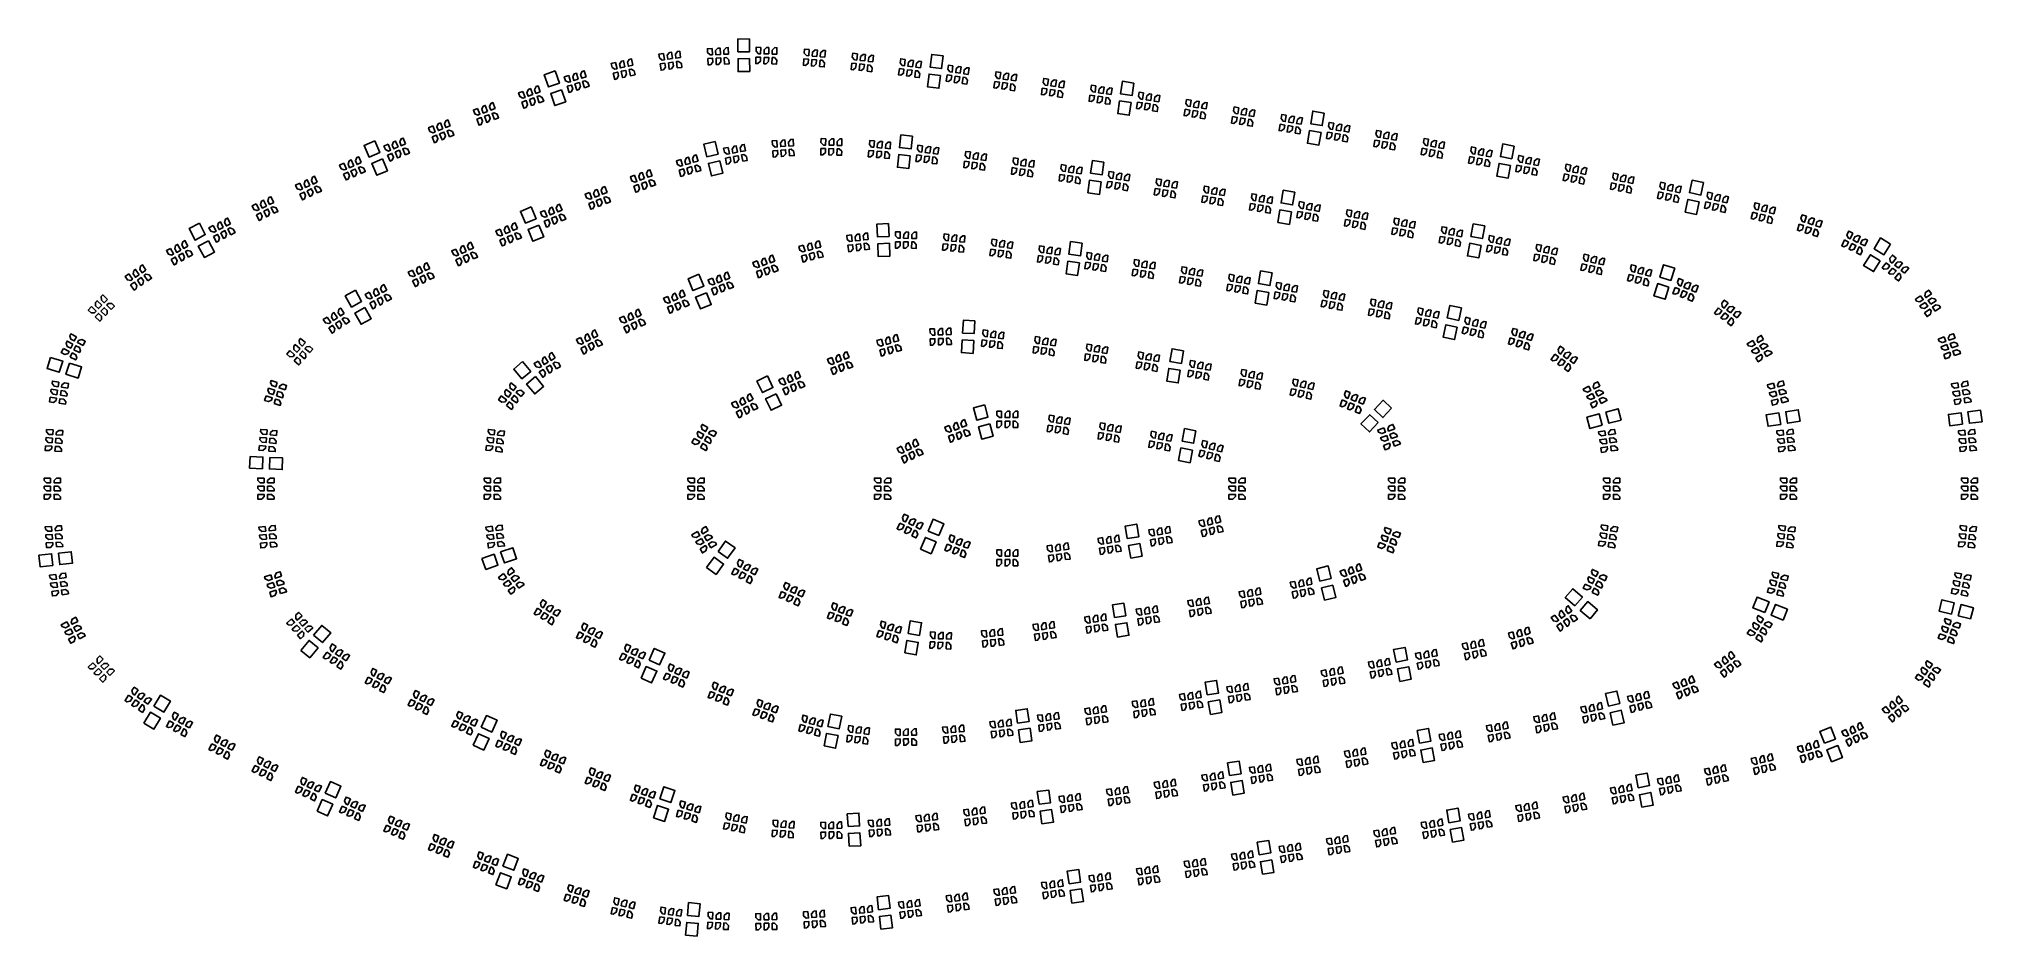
# Model space of a CAD drawing. Header units: millimetres. Extents: x -14 to 154, y 14 to 91.
import ezdxf

# ---------------------------------------------------------------- set-up
doc = ezdxf.new("R2010")
doc.units = ezdxf.units.MM
doc.header["$MEASUREMENT"] = 0
doc.layers.add('1 - outlines', color=1, linetype='Continuous', true_color=0xff0000)

msp = doc.modelspace()

# ---------------------------------------------------------------- linework, layer by layer
at = {"layer": '1 - outlines'}
for points in [[(47.38, 91.01), (46.38, 91), (46.39, 89.9), (47.39, 89.91)], [(35.86, 88.98), (35.47, 88.89), (35.55, 88.56), (35.79, 88.4), (35.98, 88.44)], [(36.66, 88.6), (36.54, 89.13), (36.36, 89.09), (36.2, 88.84), (36.27, 88.51)], [(37.35, 88.75), (37.23, 89.29), (37.04, 89.24), (36.88, 89), (36.96, 88.66)], [(39.99, 89.76), (39.59, 89.71), (39.64, 89.37), (39.87, 89.19), (40.06, 89.22)], [(39.7, 88.87), (39.78, 88.32), (39.97, 88.35), (40.15, 88.58), (40.1, 88.92)], [(40.75, 89.31), (40.68, 89.86), (40.49, 89.83), (40.31, 89.6), (40.36, 89.26)], [(40.4, 88.96), (40.47, 88.42), (40.66, 88.44), (40.84, 88.68), (40.79, 89.02)], [(41.45, 89.41), (41.38, 89.95), (41.18, 89.93), (41.01, 89.69), (41.05, 89.35)], [(41.17, 88.51), (41.56, 88.56), (41.52, 88.9), (41.28, 89.08), (41.09, 89.06)], [(44.16, 90.19), (43.77, 90.17), (43.78, 89.83), (44, 89.63), (44.19, 89.64)], [(43.81, 89.32), (43.84, 88.77), (44.03, 88.78), (44.22, 89), (44.21, 89.34)], [(44.89, 89.67), (44.86, 90.22), (44.67, 90.21), (44.47, 90), (44.49, 89.65)], [(44.51, 89.36), (44.53, 88.81), (44.73, 88.82), (44.92, 89.03), (44.91, 89.38)], [(45.59, 89.71), (45.56, 90.26), (45.37, 90.25), (45.17, 90.03), (45.19, 89.69)], [(45.23, 88.84), (45.63, 88.86), (45.62, 89.2), (45.4, 89.4), (45.21, 89.39)], [(47.4, 89.31), (46.4, 89.3), (46.41, 88.2), (47.41, 88.21)], [(47.94, 89.44), (47.93, 88.89), (48.12, 88.89), (48.33, 89.09), (48.34, 89.43)], [(48.35, 90.28), (47.95, 90.29), (47.95, 89.95), (48.15, 89.73), (48.34, 89.73)], [(48.64, 89.42), (48.63, 88.87), (48.82, 88.87), (49.03, 89.07), (49.04, 89.42)], [(49.04, 89.72), (49.05, 90.27), (48.86, 90.27), (48.65, 90.07), (48.64, 89.72)], [(49.32, 88.86), (49.72, 88.85), (49.73, 89.19), (49.53, 89.41), (49.34, 89.41)], [(49.74, 89.7), (49.75, 90.25), (49.56, 90.26), (49.35, 90.05), (49.34, 89.71)], [(52.07, 89.29), (52.03, 88.74), (52.22, 88.72), (52.44, 88.91), (52.47, 89.26)], [(52.53, 90.1), (52.13, 90.13), (52.1, 89.79), (52.3, 89.57), (52.49, 89.56)], [(52.76, 89.23), (52.72, 88.69), (52.92, 88.67), (53.14, 88.86), (53.16, 89.2)], [(53.19, 89.5), (53.23, 90.05), (53.03, 90.07), (52.81, 89.87), (52.79, 89.53)], [(53.42, 88.63), (53.82, 88.6), (53.85, 88.94), (53.65, 89.17), (53.46, 89.18)], [(53.88, 89.45), (53.92, 90), (53.73, 90.01), (53.51, 89.82), (53.48, 89.48)], [(56.19, 88.93), (56.13, 88.39), (56.32, 88.36), (56.55, 88.55), (56.58, 88.89)], [(56.68, 89.73), (56.28, 89.78), (56.24, 89.44), (56.43, 89.21), (56.62, 89.19)], [(56.88, 88.86), (56.82, 88.31), (57.01, 88.29), (57.24, 88.47), (57.28, 88.81)], [(57.31, 89.11), (57.37, 89.66), (57.18, 89.68), (56.95, 89.49), (56.92, 89.15)], [(57.52, 88.23), (57.92, 88.19), (57.95, 88.53), (57.77, 88.76), (57.58, 88.78)], [(58.01, 89.03), (58.07, 89.58), (57.88, 89.6), (57.65, 89.42), (57.61, 89.08)], [(60.8, 89.24), (60.41, 89.3), (60.36, 88.96), (60.54, 88.72), (60.73, 88.7)], [(61.43, 88.61), (61.5, 89.15), (61.31, 89.18), (61.07, 89), (61.03, 88.66)], [(62.12, 88.52), (62.19, 89.06), (62, 89.09), (61.77, 88.91), (61.72, 88.57)], [(64.07, 89.54), (63.08, 89.68), (62.93, 88.59), (63.92, 88.45)], [(64.91, 88.7), (64.52, 88.75), (64.47, 88.41), (64.65, 88.18), (64.84, 88.15)], [(30.67, 88.25), (29.72, 87.92), (30.07, 86.88), (31.02, 87.21)], [(31.82, 87.86), (31.44, 87.74), (31.54, 87.41), (31.8, 87.28), (31.98, 87.33)], [(31.69, 86.93), (31.85, 86.4), (32.03, 86.46), (32.17, 86.72), (32.07, 87.04)], [(32.65, 87.54), (32.49, 88.06), (32.3, 88.01), (32.17, 87.75), (32.27, 87.42)], [(32.36, 87.13), (32.52, 86.61), (32.7, 86.66), (32.84, 86.92), (32.74, 87.25)], [(33.32, 87.74), (33.16, 88.27), (32.97, 88.21), (32.84, 87.95), (32.94, 87.63)], [(33.19, 86.81), (33.57, 86.93), (33.47, 87.26), (33.21, 87.4), (33.02, 87.34)], [(35.66, 88.06), (35.78, 87.52), (35.96, 87.57), (36.12, 87.82), (36.05, 88.15)], [(36.34, 88.22), (36.46, 87.68), (36.65, 87.72), (36.81, 87.97), (36.73, 88.3)], [(37.14, 87.83), (37.53, 87.92), (37.46, 88.25), (37.21, 88.41), (37.02, 88.37)], [(60.3, 88.45), (60.23, 87.91), (60.42, 87.88), (60.65, 88.06), (60.69, 88.4)], [(60.99, 88.36), (60.92, 87.82), (61.11, 87.79), (61.34, 87.97), (61.39, 88.31)], [(61.62, 87.73), (62.01, 87.68), (62.06, 88.01), (61.88, 88.25), (61.69, 88.27)], [(63.84, 87.86), (62.85, 87.99), (62.71, 86.9), (63.7, 86.77)], [(64.4, 87.91), (64.33, 87.36), (64.52, 87.34), (64.75, 87.51), (64.8, 87.85)], [(65.1, 87.81), (65.02, 87.27), (65.21, 87.24), (65.45, 87.42), (65.49, 87.76)], [(65.53, 88.06), (65.61, 88.6), (65.42, 88.63), (65.18, 88.45), (65.14, 88.11)], [(65.71, 87.17), (66.11, 87.12), (66.16, 87.46), (65.98, 87.69), (65.79, 87.72)], [(66.23, 87.96), (66.3, 88.51), (66.11, 88.53), (65.88, 88.35), (65.83, 88.01)], [(68.5, 87.34), (68.43, 86.8), (68.62, 86.77), (68.85, 86.95), (68.9, 87.29)], [(69.02, 88.13), (68.62, 88.18), (68.57, 87.85), (68.75, 87.61), (68.94, 87.59)], [(69.2, 87.25), (69.12, 86.7), (69.31, 86.68), (69.55, 86.85), (69.59, 87.19)], [(69.63, 87.49), (69.71, 88.03), (69.52, 88.06), (69.29, 87.88), (69.24, 87.54)], [(69.82, 86.61), (70.21, 86.55), (70.26, 86.89), (70.08, 87.12), (69.89, 87.15)], [(70.33, 87.39), (70.4, 87.94), (70.21, 87.96), (69.98, 87.79), (69.93, 87.45)], [(73.12, 87.55), (72.72, 87.61), (72.68, 87.27), (72.85, 87.04), (73.04, 87.01)], [(73.74, 86.91), (73.81, 87.46), (73.62, 87.48), (73.39, 87.31), (73.34, 86.97)], [(74.43, 86.81), (74.51, 87.36), (74.32, 87.38), (74.08, 87.21), (74.03, 86.87)], [(77.22, 86.96), (76.83, 87.02), (76.78, 86.68), (76.95, 86.45), (77.14, 86.42)], [(80.49, 87.21), (79.5, 87.36), (79.34, 86.27), (80.33, 86.13)], [(25.49, 85.02), (25.29, 85.53), (25.11, 85.46), (24.99, 85.19), (25.12, 84.88)], [(27.87, 86.49), (27.5, 86.36), (27.61, 86.04), (27.88, 85.91), (28.06, 85.98)], [(27.79, 85.56), (27.97, 85.04), (28.15, 85.11), (28.28, 85.37), (28.16, 85.7)], [(28.72, 86.22), (28.53, 86.73), (28.35, 86.67), (28.22, 86.4), (28.34, 86.08)], [(28.44, 85.8), (28.63, 85.28), (28.81, 85.35), (28.94, 85.61), (28.82, 85.93)], [(29.37, 86.46), (29.19, 86.97), (29.01, 86.91), (28.88, 86.64), (29, 86.32)], [(29.29, 85.52), (29.67, 85.66), (29.55, 85.98), (29.28, 86.1), (29.1, 86.04)], [(31.21, 86.64), (30.27, 86.32), (30.62, 85.27), (31.57, 85.6)], [(72.6, 86.77), (72.53, 86.22), (72.72, 86.2), (72.95, 86.37), (73, 86.71)], [(73.3, 86.67), (73.22, 86.13), (73.41, 86.1), (73.65, 86.28), (73.69, 86.61)], [(73.91, 86.03), (74.31, 85.97), (74.36, 86.31), (74.18, 86.54), (73.99, 86.57)], [(76.7, 86.18), (76.62, 85.64), (76.81, 85.61), (77.05, 85.78), (77.1, 86.12)], [(77.4, 86.08), (77.32, 85.53), (77.51, 85.51), (77.74, 85.68), (77.79, 86.02)], [(77.84, 86.32), (77.92, 86.86), (77.73, 86.89), (77.49, 86.71), (77.44, 86.38)], [(78.01, 85.43), (78.4, 85.38), (78.45, 85.71), (78.28, 85.95), (78.09, 85.98)], [(78.53, 86.22), (78.61, 86.76), (78.42, 86.79), (78.18, 86.61), (78.13, 86.27)], [(80.24, 85.53), (79.25, 85.68), (79.09, 84.59), (80.08, 84.44)], [(80.8, 85.58), (80.72, 85.03), (80.91, 85), (81.14, 85.18), (81.2, 85.52)], [(81.32, 86.36), (80.93, 86.42), (80.88, 86.08), (81.05, 85.84), (81.24, 85.81)], [(81.49, 85.47), (81.41, 84.93), (81.6, 84.9), (81.84, 85.07), (81.89, 85.41)], [(81.93, 85.71), (82.01, 86.25), (81.82, 86.28), (81.59, 86.11), (81.54, 85.77)], [(82.1, 84.82), (82.5, 84.76), (82.55, 85.1), (82.37, 85.34), (82.18, 85.37)], [(82.62, 85.6), (82.71, 86.15), (82.52, 86.18), (82.28, 86), (82.23, 85.66)], [(85.42, 85.73), (85.02, 85.79), (84.97, 85.46), (85.14, 85.22), (85.33, 85.19)], [(86.03, 85.08), (86.11, 85.63), (85.92, 85.66), (85.68, 85.48), (85.63, 85.14)], [(86.72, 84.98), (86.8, 85.52), (86.61, 85.55), (86.38, 85.37), (86.32, 85.04)], [(20.97, 83.27), (20.77, 83.78), (20.59, 83.71), (20.48, 83.44), (20.6, 83.12)], [(21.62, 83.52), (21.42, 84.04), (21.24, 83.96), (21.13, 83.69), (21.25, 83.38)], [(23.98, 85.03), (23.61, 84.89), (23.73, 84.57), (24, 84.45), (24.18, 84.52)], [(23.91, 84.1), (24.11, 83.58), (24.29, 83.65), (24.41, 83.92), (24.29, 84.24)], [(24.83, 84.77), (24.64, 85.28), (24.46, 85.21), (24.34, 84.95), (24.46, 84.63)], [(24.57, 84.35), (24.76, 83.83), (24.94, 83.9), (25.06, 84.17), (24.94, 84.49)], [(25.42, 84.08), (25.79, 84.22), (25.67, 84.54), (25.4, 84.66), (25.22, 84.6)], [(84.89, 84.95), (84.81, 84.41), (85, 84.38), (85.24, 84.56), (85.29, 84.89)], [(85.59, 84.85), (85.5, 84.3), (85.69, 84.27), (85.93, 84.45), (85.98, 84.79)], [(86.19, 84.2), (86.59, 84.14), (86.64, 84.47), (86.47, 84.71), (86.28, 84.74)], [(88.98, 84.32), (88.9, 83.77), (89.09, 83.74), (89.33, 83.92), (89.38, 84.25)], [(89.51, 85.09), (89.12, 85.16), (89.06, 84.82), (89.24, 84.58), (89.43, 84.55)], [(89.68, 84.21), (89.59, 83.66), (89.78, 83.63), (90.02, 83.81), (90.07, 84.14)], [(90.12, 84.44), (90.2, 84.98), (90.01, 85.01), (89.78, 84.84), (89.72, 84.5)], [(90.28, 83.55), (90.68, 83.49), (90.73, 83.83), (90.56, 84.07), (90.37, 84.1)], [(90.81, 84.33), (90.9, 84.87), (90.71, 84.9), (90.47, 84.73), (90.41, 84.39)], [(93.07, 83.66), (92.98, 83.12), (93.17, 83.09), (93.41, 83.26), (93.47, 83.6)], [(93.6, 84.44), (93.21, 84.5), (93.16, 84.16), (93.33, 83.92), (93.52, 83.89)], [(94.21, 83.78), (94.3, 84.32), (94.11, 84.35), (93.87, 84.18), (93.81, 83.85)], [(94.9, 83.67), (94.99, 84.21), (94.8, 84.24), (94.56, 84.07), (94.5, 83.73)], [(96.88, 84.63), (95.89, 84.8), (95.71, 83.71), (96.7, 83.55)], [(97.69, 83.76), (97.3, 83.83), (97.24, 83.49), (97.41, 83.25), (97.6, 83.22)], [(98.29, 83.1), (98.38, 83.65), (98.19, 83.68), (97.96, 83.51), (97.9, 83.17)], [(15.12, 82.24), (14.2, 81.85), (14.63, 80.84), (15.55, 81.23)], [(17.13, 81.71), (16.92, 82.21), (16.75, 82.14), (16.63, 81.87), (16.77, 81.55)], [(17.78, 81.98), (17.57, 82.48), (17.39, 82.41), (17.28, 82.14), (17.41, 81.82)], [(20.12, 83.52), (19.75, 83.37), (19.87, 83.05), (20.14, 82.94), (20.32, 83.01)], [(20.06, 82.58), (20.27, 82.07), (20.44, 82.14), (20.56, 82.41), (20.43, 82.73)], [(20.71, 82.84), (20.92, 82.33), (21.09, 82.4), (21.21, 82.67), (21.08, 82.99)], [(21.57, 82.59), (21.94, 82.74), (21.81, 83.05), (21.54, 83.17), (21.36, 83.1)], [(44.42, 82.17), (43.45, 81.94), (43.71, 80.87), (44.68, 81.1)], [(49.74, 82.27), (49.34, 82.24), (49.37, 81.9), (49.59, 81.7), (49.78, 81.72)], [(50.48, 81.77), (50.44, 82.32), (50.25, 82.3), (50.05, 82.08), (50.08, 81.74)], [(51.18, 81.82), (51.14, 82.37), (50.94, 82.36), (50.75, 82.13), (50.78, 81.79)], [(53.95, 82.42), (53.55, 82.43), (53.54, 82.09), (53.75, 81.88), (53.94, 81.87)], [(54.64, 81.86), (54.65, 82.41), (54.46, 82.41), (54.24, 82.21), (54.24, 81.87)], [(55.34, 81.85), (55.35, 82.4), (55.16, 82.4), (54.94, 82.19), (54.94, 81.85)], [(58.14, 82.23), (57.74, 82.26), (57.71, 81.92), (57.9, 81.7), (58.09, 81.68)], [(58.79, 81.62), (58.83, 82.17), (58.64, 82.19), (58.42, 82), (58.39, 81.66)], [(59.49, 81.56), (59.53, 82.11), (59.34, 82.13), (59.12, 81.94), (59.09, 81.6)], [(61.41, 82.64), (60.42, 82.75), (60.3, 81.66), (61.3, 81.55)], [(93.76, 83.55), (93.68, 83.01), (93.86, 82.98), (94.1, 83.15), (94.16, 83.48)], [(94.37, 82.89), (94.76, 82.83), (94.82, 83.17), (94.64, 83.41), (94.45, 83.44)], [(96.6, 82.96), (95.61, 83.12), (95.43, 82.03), (96.42, 81.87)], [(97.16, 82.99), (97.07, 82.45), (97.26, 82.42), (97.5, 82.59), (97.55, 82.92)], [(97.85, 82.87), (97.76, 82.33), (97.95, 82.3), (98.19, 82.47), (98.24, 82.81)], [(98.45, 82.22), (98.84, 82.15), (98.9, 82.49), (98.73, 82.73), (98.54, 82.76)], [(98.98, 82.99), (99.07, 83.53), (98.89, 83.56), (98.65, 83.39), (98.59, 83.06)], [(101.24, 82.3), (101.15, 81.76), (101.34, 81.73), (101.58, 81.9), (101.64, 82.23)], [(101.78, 83.07), (101.39, 83.14), (101.33, 82.8), (101.5, 82.56), (101.69, 82.53)], [(101.93, 82.18), (101.84, 81.64), (102.03, 81.61), (102.27, 81.78), (102.33, 82.12)], [(102.38, 82.41), (102.47, 82.95), (102.28, 82.99), (102.04, 82.82), (101.98, 82.48)], [(102.53, 81.52), (102.92, 81.46), (102.98, 81.79), (102.81, 82.03), (102.62, 82.07)], [(103.07, 82.29), (103.16, 82.84), (102.97, 82.87), (102.73, 82.7), (102.67, 82.36)], [(105.86, 82.37), (105.47, 82.43), (105.41, 82.1), (105.58, 81.86), (105.77, 81.82)], [(106.46, 81.7), (106.55, 82.24), (106.36, 82.28), (106.12, 82.11), (106.06, 81.77)], [(107.15, 81.58), (107.24, 82.12), (107.05, 82.16), (106.81, 81.99), (106.75, 81.65)], [(13.32, 80.08), (13.1, 80.59), (12.93, 80.51), (12.82, 80.24), (12.95, 79.92)], [(13.96, 80.36), (13.74, 80.87), (13.57, 80.79), (13.46, 80.52), (13.6, 80.2)], [(15.78, 80.68), (14.86, 80.29), (15.29, 79.28), (16.21, 79.67)], [(16.28, 81.95), (15.91, 81.79), (16.04, 81.48), (16.31, 81.36), (16.49, 81.44)], [(16.23, 81.01), (16.45, 80.5), (16.62, 80.57), (16.74, 80.84), (16.6, 81.16)], [(16.88, 81.28), (17.09, 80.77), (17.27, 80.84), (17.38, 81.11), (17.25, 81.43)], [(17.74, 81.04), (18.11, 81.19), (17.98, 81.51), (17.7, 81.62), (17.53, 81.54)], [(41.47, 80.63), (41.09, 80.52), (41.18, 80.19), (41.44, 80.05), (41.62, 80.11)], [(42.3, 80.3), (42.14, 80.83), (41.96, 80.78), (41.82, 80.52), (41.91, 80.19)], [(42.97, 80.5), (42.81, 81.03), (42.63, 80.97), (42.49, 80.72), (42.58, 80.39)], [(44.82, 80.52), (43.85, 80.29), (44.11, 79.22), (45.08, 79.45)], [(45.56, 81.67), (45.16, 81.6), (45.23, 81.26), (45.47, 81.1), (45.66, 81.13)], [(45.32, 80.76), (45.42, 80.22), (45.61, 80.26), (45.78, 80.5), (45.71, 80.84)], [(46.35, 81.26), (46.25, 81.8), (46.06, 81.77), (45.89, 81.52), (45.95, 81.19)], [(46.01, 80.89), (46.11, 80.35), (46.3, 80.39), (46.46, 80.63), (46.4, 80.96)], [(47.04, 81.39), (46.93, 81.93), (46.75, 81.89), (46.58, 81.65), (46.64, 81.31)], [(46.8, 80.48), (47.19, 80.55), (47.13, 80.89), (46.89, 81.05), (46.7, 81.02)], [(49.4, 81.39), (49.44, 80.84), (49.64, 80.86), (49.83, 81.08), (49.8, 81.42)], [(50.1, 81.44), (50.14, 80.89), (50.33, 80.91), (50.53, 81.13), (50.5, 81.47)], [(50.84, 80.94), (51.24, 80.97), (51.21, 81.32), (50.99, 81.51), (50.8, 81.49)], [(53.53, 81.58), (53.52, 81.03), (53.71, 81.03), (53.93, 81.23), (53.93, 81.57)], [(54.23, 81.57), (54.22, 81.02), (54.41, 81.01), (54.63, 81.22), (54.63, 81.56)], [(54.92, 81), (55.32, 81), (55.33, 81.34), (55.12, 81.55), (54.93, 81.55)], [(57.67, 81.42), (57.62, 80.87), (57.81, 80.85), (58.04, 81.04), (58.07, 81.38)], [(58.37, 81.36), (58.32, 80.81), (58.51, 80.79), (58.74, 80.98), (58.76, 81.32)], [(59.02, 80.75), (59.42, 80.72), (59.44, 81.06), (59.25, 81.28), (59.06, 81.3)], [(61.23, 80.95), (60.24, 81.06), (60.12, 79.96), (61.12, 79.86)], [(61.79, 81.02), (61.72, 80.47), (61.91, 80.45), (62.15, 80.63), (62.19, 80.97)], [(62.29, 81.81), (61.89, 81.86), (61.85, 81.52), (62.03, 81.29), (62.22, 81.27)], [(62.49, 80.93), (62.42, 80.39), (62.61, 80.36), (62.84, 80.54), (62.88, 80.88)], [(62.92, 81.18), (62.99, 81.73), (62.79, 81.75), (62.56, 81.57), (62.52, 81.23)], [(63.11, 80.3), (63.51, 80.25), (63.55, 80.59), (63.37, 80.82), (63.18, 80.85)], [(63.61, 81.1), (63.68, 81.64), (63.49, 81.67), (63.26, 81.48), (63.22, 81.14)], [(65.9, 80.49), (65.83, 79.95), (66.02, 79.92), (66.25, 80.1), (66.3, 80.44)], [(66.41, 81.28), (66.02, 81.33), (65.97, 80.99), (66.15, 80.76), (66.34, 80.73)], [(66.6, 80.4), (66.52, 79.85), (66.71, 79.83), (66.95, 80), (66.99, 80.34)], [(67.03, 80.64), (67.11, 81.19), (66.92, 81.21), (66.68, 81.03), (66.64, 80.69)], [(67.73, 80.55), (67.8, 81.09), (67.61, 81.12), (67.38, 80.94), (67.33, 80.6)], [(70.53, 80.71), (70.13, 80.77), (70.08, 80.43), (70.26, 80.2), (70.45, 80.17)], [(71.14, 80.07), (71.22, 80.62), (71.03, 80.64), (70.79, 80.47), (70.75, 80.13)], [(71.84, 79.98), (71.91, 80.52), (71.72, 80.55), (71.49, 80.37), (71.44, 80.03)], [(77.91, 80.39), (76.92, 80.54), (76.76, 79.45), (77.75, 79.3)], [(105.32, 81.6), (105.23, 81.06), (105.42, 81.02), (105.66, 81.19), (105.72, 81.53)], [(106.01, 81.48), (105.92, 80.93), (106.11, 80.9), (106.35, 81.07), (106.41, 81.41)], [(106.61, 80.81), (107, 80.74), (107.06, 81.08), (106.89, 81.32), (106.7, 81.36)], [(109.4, 80.88), (109.3, 80.33), (109.49, 80.3), (109.73, 80.47), (109.79, 80.81)], [(109.94, 81.64), (109.55, 81.71), (109.49, 81.38), (109.66, 81.13), (109.85, 81.1)], [(110.09, 80.75), (109.99, 80.21), (110.18, 80.18), (110.42, 80.35), (110.48, 80.68)], [(110.54, 80.98), (110.63, 81.52), (110.44, 81.55), (110.2, 81.38), (110.14, 81.05)], [(110.68, 80.09), (111.07, 80.02), (111.13, 80.35), (110.97, 80.59), (110.78, 80.63)], [(111.22, 80.85), (111.32, 81.39), (111.13, 81.43), (110.89, 81.26), (110.83, 80.92)], [(113.22, 81.79), (112.24, 81.97), (112.04, 80.88), (113.02, 80.7)], [(114.02, 80.9), (113.63, 80.98), (113.57, 80.64), (113.73, 80.4), (113.92, 80.36)], [(114.61, 80.24), (114.71, 80.78), (114.52, 80.81), (114.28, 80.64), (114.22, 80.31)], [(115.3, 80.11), (115.4, 80.65), (115.21, 80.69), (114.97, 80.52), (114.91, 80.18)], [(9.54, 78.39), (9.31, 78.89), (9.13, 78.81), (9.03, 78.54), (9.17, 78.23)], [(10.17, 78.69), (9.94, 79.19), (9.77, 79.11), (9.67, 78.83), (9.81, 78.52)], [(12.46, 80.31), (12.09, 80.15), (12.23, 79.84), (12.5, 79.73), (12.68, 79.8)], [(12.43, 79.37), (12.65, 78.87), (12.83, 78.94), (12.94, 79.22), (12.8, 79.53)], [(13.07, 79.65), (13.29, 79.15), (13.47, 79.22), (13.58, 79.5), (13.44, 79.81)], [(13.94, 79.43), (14.3, 79.59), (14.17, 79.9), (13.89, 80.01), (13.72, 79.93)], [(37.5, 79.27), (37.13, 79.13), (37.25, 78.81), (37.51, 78.69), (37.69, 78.75)], [(38.35, 79), (38.16, 79.51), (37.98, 79.45), (37.86, 79.18), (37.97, 78.86)], [(38.08, 78.58), (38.27, 78.06), (38.45, 78.13), (38.57, 78.39), (38.45, 78.71)], [(39.01, 79.24), (38.82, 79.75), (38.64, 79.69), (38.51, 79.42), (38.63, 79.1)], [(38.92, 78.3), (39.3, 78.44), (39.18, 78.76), (38.92, 78.88), (38.73, 78.82)], [(41.33, 79.7), (41.48, 79.18), (41.67, 79.23), (41.81, 79.49), (41.71, 79.82)], [(42, 79.9), (42.15, 79.37), (42.34, 79.43), (42.48, 79.69), (42.38, 80.02)], [(42.82, 79.57), (43.21, 79.69), (43.11, 80.01), (42.85, 80.15), (42.67, 80.1)], [(67.22, 79.76), (67.61, 79.7), (67.66, 80.04), (67.48, 80.28), (67.29, 80.3)], [(70.01, 79.93), (69.94, 79.38), (70.13, 79.36), (70.36, 79.53), (70.41, 79.87)], [(70.71, 79.83), (70.63, 79.29), (70.82, 79.26), (71.06, 79.44), (71.1, 79.78)], [(71.32, 79.19), (71.72, 79.13), (71.77, 79.47), (71.59, 79.71), (71.4, 79.73)], [(74.12, 79.35), (74.04, 78.81), (74.23, 78.78), (74.47, 78.95), (74.52, 79.29)], [(74.64, 80.13), (74.24, 80.19), (74.19, 79.85), (74.37, 79.62), (74.56, 79.59)], [(74.81, 79.25), (74.74, 78.71), (74.93, 78.68), (75.16, 78.86), (75.21, 79.19)], [(75.25, 79.49), (75.33, 80.04), (75.14, 80.06), (74.9, 79.89), (74.86, 79.55)], [(75.43, 78.61), (75.82, 78.55), (75.87, 78.89), (75.7, 79.12), (75.51, 79.15)], [(75.94, 79.39), (76.02, 79.94), (75.83, 79.96), (75.6, 79.79), (75.55, 79.45)], [(77.66, 78.71), (76.67, 78.86), (76.52, 77.77), (77.51, 77.62)], [(78.23, 78.75), (78.14, 78.21), (78.33, 78.18), (78.57, 78.36), (78.62, 78.7)], [(78.75, 79.54), (78.35, 79.6), (78.3, 79.26), (78.47, 79.02), (78.66, 78.99)], [(78.92, 78.65), (78.84, 78.11), (79.03, 78.08), (79.26, 78.25), (79.31, 78.59)], [(79.36, 78.89), (79.44, 79.43), (79.25, 79.46), (79.01, 79.29), (78.96, 78.95)], [(80.05, 78.79), (80.13, 79.33), (79.94, 79.36), (79.7, 79.18), (79.65, 78.85)], [(82.85, 78.92), (82.46, 78.98), (82.4, 78.64), (82.58, 78.4), (82.77, 78.38)], [(83.46, 78.27), (83.54, 78.81), (83.35, 78.84), (83.12, 78.67), (83.06, 78.33)], [(84.15, 78.16), (84.24, 78.71), (84.05, 78.74), (83.81, 78.56), (83.76, 78.22)], [(112.92, 80.11), (111.93, 80.29), (111.73, 79.21), (112.72, 79.03)], [(113.47, 80.14), (113.37, 79.6), (113.56, 79.56), (113.81, 79.73), (113.87, 80.07)], [(114.16, 80.01), (114.06, 79.47), (114.25, 79.44), (114.49, 79.6), (114.56, 79.94)], [(114.75, 79.35), (115.15, 79.27), (115.21, 79.61), (115.04, 79.85), (114.85, 79.89)], [(117.55, 79.39), (117.44, 78.85), (117.63, 78.81), (117.88, 78.98), (117.94, 79.31)], [(118.1, 80.15), (117.7, 80.22), (117.64, 79.89), (117.81, 79.64), (117.99, 79.61)], [(118.23, 79.26), (118.13, 78.72), (118.32, 78.68), (118.56, 78.85), (118.63, 79.18)], [(118.68, 79.48), (118.78, 80.02), (118.6, 80.06), (118.35, 79.89), (118.29, 79.55)], [(118.82, 78.59), (119.21, 78.52), (119.28, 78.85), (119.11, 79.09), (118.92, 79.13)], [(119.37, 79.35), (119.47, 79.89), (119.28, 79.93), (119.04, 79.76), (118.98, 79.42)], [(122.17, 79.38), (121.77, 79.46), (121.71, 79.12), (121.88, 78.88), (122.06, 78.84)], [(122.75, 78.71), (122.86, 79.25), (122.67, 79.29), (122.42, 79.12), (122.36, 78.78)], [(123.44, 78.58), (123.54, 79.12), (123.35, 79.15), (123.11, 78.99), (123.05, 78.65)], [(126.24, 78.59), (125.85, 78.67), (125.78, 78.34), (125.94, 78.09), (126.13, 78.05)], [(129.53, 78.64), (128.55, 78.85), (128.32, 77.78), (129.3, 77.57)], [(5.79, 76.63), (5.55, 77.12), (5.38, 77.04), (5.28, 76.76), (5.43, 76.45)], [(6.42, 76.93), (6.18, 77.43), (6.01, 77.35), (5.91, 77.07), (6.06, 76.76)], [(8.67, 78.6), (8.31, 78.43), (8.45, 78.12), (8.73, 78.02), (8.9, 78.1)], [(8.66, 77.66), (8.89, 77.16), (9.07, 77.24), (9.17, 77.52), (9.03, 77.83)], [(9.3, 77.95), (9.53, 77.46), (9.7, 77.54), (9.81, 77.81), (9.66, 78.12)], [(10.17, 77.75), (10.53, 77.91), (10.39, 78.23), (10.11, 78.33), (9.94, 78.25)], [(33.61, 77.8), (33.24, 77.65), (33.36, 77.33), (33.63, 77.21), (33.81, 77.28)], [(33.55, 76.86), (33.74, 76.35), (33.92, 76.42), (34.04, 76.68), (33.92, 77)], [(34.46, 77.54), (34.27, 78.05), (34.09, 77.98), (33.97, 77.71), (34.09, 77.39)], [(34.2, 77.11), (34.4, 76.6), (34.58, 76.67), (34.7, 76.94), (34.57, 77.26)], [(35.12, 77.79), (34.92, 78.3), (34.74, 78.23), (34.62, 77.96), (34.74, 77.64)], [(35.05, 76.85), (35.42, 77), (35.3, 77.31), (35.03, 77.43), (34.85, 77.36)], [(37.42, 78.34), (37.61, 77.82), (37.79, 77.89), (37.91, 78.15), (37.8, 78.47)], [(79.53, 78.01), (79.92, 77.95), (79.98, 78.28), (79.8, 78.52), (79.61, 78.55)], [(82.33, 78.14), (82.24, 77.6), (82.43, 77.57), (82.67, 77.74), (82.72, 78.08)], [(83.02, 78.03), (82.94, 77.49), (83.13, 77.46), (83.36, 77.63), (83.41, 77.97)], [(83.63, 77.38), (84.02, 77.32), (84.07, 77.66), (83.9, 77.9), (83.71, 77.93)], [(86.43, 77.5), (86.34, 76.96), (86.53, 76.93), (86.77, 77.1), (86.82, 77.44)], [(86.95, 78.28), (86.56, 78.34), (86.51, 78.01), (86.68, 77.77), (86.87, 77.74)], [(87.12, 77.39), (87.03, 76.85), (87.22, 76.82), (87.46, 76.99), (87.51, 77.33)], [(87.56, 77.63), (87.65, 78.17), (87.46, 78.2), (87.22, 78.03), (87.16, 77.69)], [(87.72, 76.74), (88.12, 76.68), (88.17, 77.02), (88, 77.25), (87.81, 77.28)], [(88.25, 77.52), (88.34, 78.06), (88.15, 78.09), (87.91, 77.92), (87.86, 77.58)], [(91.05, 77.62), (90.66, 77.69), (90.6, 77.35), (90.77, 77.11), (90.96, 77.08)], [(91.65, 76.97), (91.74, 77.51), (91.55, 77.54), (91.32, 77.37), (91.26, 77.03)], [(92.35, 76.85), (92.43, 77.4), (92.25, 77.43), (92.01, 77.25), (91.95, 76.92)], [(94.33, 77.81), (93.34, 77.98), (93.16, 76.89), (94.15, 76.73)], [(95.15, 76.94), (94.75, 77.01), (94.7, 76.67), (94.87, 76.43), (95.06, 76.4)], [(121.62, 78.62), (121.51, 78.08), (121.7, 78.04), (121.94, 78.21), (122.01, 78.55)], [(122.3, 78.49), (122.2, 77.95), (122.39, 77.91), (122.63, 78.08), (122.7, 78.41)], [(122.89, 77.82), (123.28, 77.74), (123.34, 78.08), (123.18, 78.32), (122.99, 78.36)], [(125.68, 77.84), (125.57, 77.3), (125.76, 77.26), (126, 77.43), (126.07, 77.76)], [(126.37, 77.7), (126.26, 77.16), (126.44, 77.12), (126.69, 77.29), (126.76, 77.62)], [(126.82, 77.91), (126.93, 78.45), (126.74, 78.49), (126.5, 78.33), (126.43, 77.99)], [(126.94, 77.02), (127.33, 76.94), (127.4, 77.28), (127.24, 77.52), (127.05, 77.56)], [(127.5, 77.77), (127.61, 78.31), (127.43, 78.35), (127.18, 78.19), (127.11, 77.85)], [(129.17, 76.98), (128.19, 77.19), (127.96, 76.11), (128.94, 75.91)], [(129.73, 76.99), (129.61, 76.45), (129.8, 76.41), (130.05, 76.57), (130.12, 76.9)], [(130.3, 77.73), (129.91, 77.82), (129.84, 77.48), (130, 77.24), (130.19, 77.2)], [(130.87, 77.05), (130.99, 77.58), (130.8, 77.62), (130.55, 77.47), (130.48, 77.13)], [(131.55, 76.9), (131.67, 77.43), (131.48, 77.48), (131.24, 77.32), (131.16, 76.98)], [(2.7, 75.1), (2.45, 75.59), (2.28, 75.5), (2.19, 75.22), (2.35, 74.92)], [(4.92, 76.82), (4.56, 76.64), (4.71, 76.34), (4.99, 76.24), (5.16, 76.32)], [(4.93, 75.88), (5.17, 75.38), (5.34, 75.47), (5.44, 75.75), (5.29, 76.05)], [(5.56, 76.18), (5.8, 75.69), (5.97, 75.77), (6.07, 76.05), (5.92, 76.36)], [(6.43, 76), (6.79, 76.17), (6.64, 76.48), (6.36, 76.57), (6.19, 76.49)], [(28.58, 76.56), (27.66, 76.17), (28.09, 75.16), (29.01, 75.54)], [(29.75, 76.25), (29.38, 76.1), (29.51, 75.79), (29.78, 75.67), (29.96, 75.74)], [(29.7, 75.32), (29.91, 74.81), (30.08, 74.88), (30.2, 75.15), (30.07, 75.47)], [(30.6, 76.01), (30.4, 76.52), (30.22, 76.45), (30.1, 76.17), (30.23, 75.86)], [(30.35, 75.58), (30.55, 75.07), (30.73, 75.14), (30.85, 75.41), (30.72, 75.73)], [(31.25, 76.27), (31.04, 76.78), (30.87, 76.71), (30.75, 76.44), (30.88, 76.12)], [(31.2, 75.34), (31.57, 75.49), (31.44, 75.8), (31.17, 75.92), (31, 75.84)], [(90.52, 76.85), (90.43, 76.3), (90.62, 76.27), (90.86, 76.45), (90.92, 76.78)], [(91.21, 76.73), (91.12, 76.19), (91.31, 76.16), (91.55, 76.33), (91.61, 76.67)], [(91.81, 76.08), (92.21, 76.01), (92.26, 76.35), (92.09, 76.59), (91.9, 76.62)], [(94.05, 76.14), (93.06, 76.3), (92.88, 75.22), (93.87, 75.05)], [(94.61, 76.17), (94.52, 75.63), (94.71, 75.6), (94.95, 75.77), (95.01, 76.1)], [(95.3, 76.05), (95.21, 75.51), (95.4, 75.48), (95.64, 75.65), (95.7, 75.99)], [(95.75, 76.28), (95.84, 76.83), (95.65, 76.86), (95.41, 76.69), (95.35, 76.35)], [(95.9, 75.39), (96.3, 75.33), (96.35, 75.67), (96.18, 75.9), (95.99, 75.94)], [(96.44, 76.17), (96.53, 76.71), (96.34, 76.74), (96.1, 76.57), (96.04, 76.23)], [(98.7, 75.47), (98.61, 74.93), (98.8, 74.9), (99.04, 75.07), (99.1, 75.4)], [(99.24, 76.24), (98.85, 76.31), (98.79, 75.97), (98.96, 75.73), (99.15, 75.7)], [(99.39, 75.35), (99.3, 74.81), (99.49, 74.78), (99.73, 74.95), (99.78, 75.28)], [(99.84, 75.58), (99.93, 76.12), (99.74, 76.15), (99.5, 75.99), (99.44, 75.65)], [(100.53, 75.46), (100.62, 76), (100.43, 76.03), (100.19, 75.86), (100.13, 75.53)], [(103.33, 75.52), (102.94, 75.59), (102.88, 75.26), (103.04, 75.01), (103.23, 74.98)], [(103.92, 74.86), (104.02, 75.4), (103.83, 75.43), (103.59, 75.26), (103.53, 74.93)], [(104.61, 74.73), (104.71, 75.27), (104.52, 75.31), (104.28, 75.14), (104.22, 74.8)], [(130.41, 76.84), (130.3, 76.3), (130.48, 76.26), (130.73, 76.42), (130.81, 76.75)], [(130.98, 76.15), (131.37, 76.07), (131.44, 76.4), (131.29, 76.65), (131.1, 76.69)], [(133.77, 76.09), (133.64, 75.55), (133.83, 75.51), (134.08, 75.66), (134.16, 75.99)], [(134.36, 76.82), (133.97, 76.91), (133.89, 76.58), (134.04, 76.33), (134.23, 76.29)], [(134.45, 75.92), (134.32, 75.39), (134.51, 75.34), (134.76, 75.5), (134.84, 75.83)], [(134.91, 76.12), (135.04, 76.66), (134.85, 76.7), (134.6, 76.55), (134.52, 76.22)], [(135, 75.22), (135.39, 75.13), (135.47, 75.46), (135.32, 75.71), (135.13, 75.76)], [(135.59, 75.96), (135.72, 76.49), (135.53, 76.54), (135.28, 76.38), (135.2, 76.05)], [(138.41, 75.75), (138.03, 75.87), (137.92, 75.55), (138.06, 75.29), (138.24, 75.23)], [(138.91, 75.02), (139.08, 75.54), (138.89, 75.6), (138.63, 75.46), (138.53, 75.14)], [(139.58, 74.81), (139.74, 75.33), (139.56, 75.39), (139.3, 75.26), (139.2, 74.93)], [(-0.97, 73.17), (-1.23, 73.66), (-1.4, 73.56), (-1.48, 73.28), (-1.32, 72.98)], [(0.02, 75.15), (-0.86, 74.68), (-0.35, 73.7), (0.53, 74.17)], [(0.82, 73.64), (-0.07, 73.17), (0.45, 72.2), (1.33, 72.67)], [(1.2, 74.95), (0.85, 74.76), (1.01, 74.46), (1.29, 74.37), (1.46, 74.46)], [(1.24, 74.01), (1.49, 73.52), (1.66, 73.61), (1.75, 73.89), (1.59, 74.19)], [(2.08, 74.78), (1.83, 75.27), (1.66, 75.18), (1.57, 74.9), (1.72, 74.6)], [(1.86, 74.33), (2.11, 73.84), (2.28, 73.93), (2.37, 74.21), (2.22, 74.51)], [(2.74, 74.16), (3.09, 74.34), (2.93, 74.65), (2.65, 74.74), (2.48, 74.65)], [(25.91, 74.63), (25.55, 74.48), (25.68, 74.16), (25.96, 74.05), (26.13, 74.13)], [(25.88, 73.7), (26.1, 73.19), (26.28, 73.27), (26.39, 73.54), (26.25, 73.85)], [(26.77, 74.41), (26.56, 74.91), (26.38, 74.84), (26.27, 74.56), (26.41, 74.25)], [(26.53, 73.97), (26.74, 73.47), (26.92, 73.54), (27.03, 73.82), (26.89, 74.13)], [(27.42, 74.68), (27.2, 75.19), (27.02, 75.11), (26.91, 74.84), (27.05, 74.53)], [(27.39, 73.75), (27.75, 73.9), (27.62, 74.22), (27.34, 74.33), (27.17, 74.25)], [(29.24, 74.99), (28.32, 74.6), (28.74, 73.59), (29.67, 73.98)], [(53.52, 73.09), (53.38, 73.62), (53.19, 73.57), (53.04, 73.32), (53.13, 72.99)], [(56.16, 74.14), (55.76, 74.09), (55.8, 73.75), (56.03, 73.57), (56.22, 73.59)], [(56.92, 73.67), (56.86, 74.22), (56.66, 74.2), (56.48, 73.97), (56.52, 73.63)], [(57.62, 73.75), (57.55, 74.3), (57.36, 74.28), (57.18, 74.05), (57.22, 73.71)], [(59.36, 75.12), (58.36, 75.07), (58.41, 73.97), (59.41, 74.02)], [(60.37, 74.4), (59.97, 74.41), (59.96, 74.07), (60.17, 73.86), (60.36, 73.85)], [(61.06, 73.84), (61.07, 74.39), (60.88, 74.4), (60.67, 74.19), (60.66, 73.85)], [(61.76, 73.83), (61.77, 74.38), (61.58, 74.39), (61.37, 74.18), (61.36, 73.84)], [(64.55, 74.19), (64.15, 74.23), (64.12, 73.89), (64.3, 73.66), (64.5, 73.64)], [(65.19, 73.57), (65.25, 74.12), (65.06, 74.14), (64.83, 73.95), (64.79, 73.61)], [(65.89, 73.51), (65.94, 74.05), (65.75, 74.07), (65.52, 73.89), (65.49, 73.55)], [(68.67, 73.71), (68.28, 73.77), (68.23, 73.43), (68.41, 73.19), (68.6, 73.17)], [(69.3, 73.08), (69.37, 73.62), (69.18, 73.65), (68.94, 73.47), (68.9, 73.13)], [(99.99, 74.69), (100.38, 74.62), (100.44, 74.96), (100.27, 75.2), (100.08, 75.23)], [(102.79, 74.76), (102.69, 74.21), (102.88, 74.18), (103.12, 74.35), (103.18, 74.68)], [(103.48, 74.63), (103.38, 74.09), (103.57, 74.06), (103.81, 74.22), (103.87, 74.56)], [(104.07, 73.97), (104.46, 73.9), (104.52, 74.23), (104.35, 74.47), (104.16, 74.51)], [(106.87, 74.02), (106.77, 73.48), (106.96, 73.44), (107.2, 73.61), (107.26, 73.95)], [(107.42, 74.78), (107.02, 74.85), (106.96, 74.52), (107.13, 74.28), (107.32, 74.24)], [(107.56, 73.89), (107.46, 73.35), (107.65, 73.32), (107.89, 73.48), (107.95, 73.82)], [(108, 74.11), (108.1, 74.65), (107.91, 74.69), (107.67, 74.52), (107.61, 74.19)], [(108.15, 73.22), (108.54, 73.15), (108.6, 73.49), (108.43, 73.73), (108.24, 73.76)], [(108.69, 73.99), (108.79, 74.53), (108.6, 74.56), (108.36, 74.4), (108.3, 74.06)], [(110.7, 74.91), (109.71, 75.09), (109.51, 74.01), (110.49, 73.83)], [(111.5, 74.02), (111.1, 74.1), (111.04, 73.76), (111.21, 73.52), (111.39, 73.48)], [(112.08, 73.35), (112.18, 73.89), (112, 73.93), (111.75, 73.76), (111.69, 73.43)], [(112.77, 73.22), (112.87, 73.76), (112.68, 73.8), (112.44, 73.63), (112.38, 73.3)], [(137.77, 75.06), (137.61, 74.54), (137.79, 74.48), (138.05, 74.62), (138.15, 74.94)], [(138.44, 74.85), (138.27, 74.33), (138.46, 74.27), (138.72, 74.41), (138.82, 74.73)], [(138.94, 74.12), (139.32, 74), (139.43, 74.32), (139.29, 74.59), (139.11, 74.64)], [(141.66, 73.71), (141.43, 73.21), (141.6, 73.13), (141.88, 73.22), (142.02, 73.53)], [(142.39, 74.3), (142.03, 74.47), (141.88, 74.16), (141.98, 73.89), (142.15, 73.8)], [(142.78, 73.5), (143.02, 74), (142.85, 74.08), (142.57, 73.99), (142.42, 73.68)], [(143.42, 73.2), (143.65, 73.7), (143.48, 73.78), (143.2, 73.69), (143.06, 73.38)], [(145.64, 73.36), (144.78, 73.89), (144.21, 72.95), (145.06, 72.43)], [(-2.46, 72.98), (-2.81, 72.79), (-2.65, 72.49), (-2.36, 72.41), (-2.2, 72.5)], [(-2.4, 72.04), (-2.14, 71.56), (-1.97, 71.65), (-1.89, 71.94), (-2.05, 72.24)], [(-1.58, 72.84), (-1.85, 73.32), (-2.02, 73.23), (-2.1, 72.94), (-1.93, 72.64)], [(-1.79, 72.38), (-1.52, 71.9), (-1.35, 71.99), (-1.27, 72.27), (-1.44, 72.57)], [(-0.91, 72.24), (-0.56, 72.43), (-0.72, 72.73), (-1.01, 72.81), (-1.17, 72.72)], [(22.11, 72.93), (21.75, 72.76), (21.89, 72.45), (22.17, 72.35), (22.34, 72.43)], [(22.11, 71.99), (22.34, 71.49), (22.51, 71.57), (22.61, 71.85), (22.47, 72.16)], [(22.98, 72.72), (22.75, 73.22), (22.58, 73.14), (22.47, 72.87), (22.62, 72.55)], [(22.74, 72.28), (22.97, 71.78), (23.15, 71.86), (23.25, 72.14), (23.11, 72.45)], [(23.62, 73.01), (23.39, 73.51), (23.21, 73.43), (23.11, 73.16), (23.25, 72.85)], [(23.61, 72.07), (23.97, 72.24), (23.83, 72.55), (23.55, 72.65), (23.38, 72.57)], [(48.9, 71.64), (48.71, 72.15), (48.53, 72.09), (48.41, 71.82), (48.53, 71.5)], [(49.56, 71.88), (49.37, 72.4), (49.19, 72.33), (49.07, 72.06), (49.19, 71.74)], [(52.02, 73.26), (51.64, 73.15), (51.73, 72.82), (51.98, 72.68), (52.17, 72.73)], [(51.86, 72.33), (52, 71.8), (52.19, 71.85), (52.34, 72.11), (52.25, 72.44)], [(52.84, 72.91), (52.7, 73.44), (52.51, 73.39), (52.37, 73.14), (52.46, 72.81)], [(52.54, 72.52), (52.68, 71.99), (52.86, 72.04), (53.01, 72.29), (52.92, 72.62)], [(53.36, 72.17), (53.74, 72.27), (53.65, 72.6), (53.4, 72.75), (53.21, 72.7)], [(55.86, 73.25), (55.93, 72.7), (56.12, 72.72), (56.3, 72.95), (56.26, 73.29)], [(56.56, 73.33), (56.62, 72.78), (56.81, 72.8), (56.99, 73.04), (56.95, 73.37)], [(57.32, 72.86), (57.71, 72.91), (57.67, 73.25), (57.44, 73.43), (57.25, 73.41)], [(59.43, 73.42), (58.43, 73.37), (58.48, 72.28), (59.48, 72.32)], [(59.96, 73.56), (59.95, 73.01), (60.14, 73.01), (60.35, 73.21), (60.36, 73.55)], [(60.66, 73.55), (60.65, 73), (60.84, 73), (61.05, 73.2), (61.06, 73.54)], [(61.35, 72.99), (61.75, 72.98), (61.75, 73.32), (61.55, 73.54), (61.36, 73.54)], [(64.07, 73.38), (64.01, 72.84), (64.21, 72.82), (64.43, 73), (64.47, 73.34)], [(64.77, 73.32), (64.71, 72.77), (64.9, 72.75), (65.13, 72.94), (65.16, 73.28)], [(65.41, 72.7), (65.81, 72.66), (65.84, 73), (65.65, 73.23), (65.46, 73.25)], [(68.17, 72.92), (68.09, 72.38), (68.28, 72.35), (68.52, 72.53), (68.56, 72.87)], [(68.86, 72.83), (68.79, 72.29), (68.98, 72.26), (69.21, 72.44), (69.26, 72.78)], [(69.48, 72.19), (69.88, 72.14), (69.92, 72.48), (69.74, 72.71), (69.55, 72.74)], [(69.99, 72.98), (70.06, 73.53), (69.87, 73.55), (69.64, 73.38), (69.59, 73.04)], [(72.26, 72.37), (72.18, 71.82), (72.37, 71.8), (72.6, 71.97), (72.65, 72.31)], [(72.77, 73.15), (72.37, 73.21), (72.33, 72.87), (72.5, 72.64), (72.69, 72.61)], [(72.95, 72.27), (72.87, 71.73), (73.06, 71.7), (73.3, 71.88), (73.34, 72.22)], [(73.39, 72.51), (73.46, 73.06), (73.27, 73.08), (73.04, 72.91), (72.99, 72.57)], [(73.57, 71.63), (73.96, 71.57), (74.01, 71.91), (73.83, 72.15), (73.64, 72.17)], [(74.08, 72.42), (74.16, 72.96), (73.97, 72.99), (73.73, 72.81), (73.68, 72.47)], [(76.03, 73.43), (75.04, 73.57), (74.89, 72.48), (75.88, 72.34)], [(76.86, 72.57), (76.46, 72.63), (76.42, 72.29), (76.59, 72.06), (76.78, 72.03)], [(77.47, 71.93), (77.55, 72.47), (77.36, 72.5), (77.13, 72.33), (77.08, 71.99)], [(78.17, 71.83), (78.25, 72.37), (78.06, 72.4), (77.82, 72.22), (77.77, 71.89)], [(80.95, 71.97), (80.55, 72.03), (80.5, 71.69), (80.68, 71.45), (80.87, 71.43)], [(110.38, 73.24), (109.4, 73.42), (109.2, 72.34), (110.18, 72.16)], [(110.95, 73.26), (110.84, 72.72), (111.03, 72.69), (111.28, 72.85), (111.34, 73.19)], [(111.63, 73.13), (111.53, 72.59), (111.72, 72.56), (111.96, 72.72), (112.03, 73.06)], [(112.22, 72.46), (112.61, 72.39), (112.68, 72.72), (112.51, 72.97), (112.32, 73)], [(115.02, 72.49), (114.91, 71.95), (115.1, 71.92), (115.35, 72.08), (115.41, 72.42)], [(115.58, 73.25), (115.19, 73.33), (115.12, 72.99), (115.28, 72.75), (115.47, 72.71)], [(115.71, 72.36), (115.6, 71.82), (115.79, 71.78), (116.03, 71.94), (116.1, 72.28)], [(116.16, 72.57), (116.27, 73.11), (116.08, 73.15), (115.83, 72.99), (115.77, 72.65)], [(116.29, 71.68), (116.68, 71.6), (116.75, 71.94), (116.58, 72.18), (116.39, 72.22)], [(116.85, 72.44), (116.95, 72.97), (116.76, 73.01), (116.52, 72.85), (116.45, 72.51)], [(119.65, 72.4), (119.26, 72.48), (119.19, 72.15), (119.35, 71.9), (119.54, 71.86)], [(120.22, 71.71), (120.34, 72.25), (120.15, 72.29), (119.9, 72.13), (119.83, 71.8)], [(120.9, 71.56), (121.02, 72.1), (120.83, 72.14), (120.59, 71.98), (120.51, 71.65)], [(142.29, 73.41), (142.06, 72.91), (142.23, 72.83), (142.51, 72.92), (142.66, 73.23)], [(142.69, 72.61), (143.05, 72.44), (143.2, 72.75), (143.1, 73.02), (142.93, 73.11)], [(144.75, 71.91), (143.9, 72.44), (143.32, 71.5), (144.18, 70.98)], [(146.11, 72.14), (145.79, 72.4), (145.58, 72.13), (145.61, 71.84), (145.76, 71.72)], [(-6.05, 70.78), (-6.38, 70.55), (-6.18, 70.27), (-5.89, 70.22), (-5.74, 70.33)], [(-5.16, 70.72), (-5.47, 71.18), (-5.63, 71.07), (-5.68, 70.78), (-5.49, 70.5)], [(-5.32, 70.25), (-5.01, 69.8), (-4.85, 69.9), (-4.8, 70.19), (-4.99, 70.47)], [(-4.58, 71.12), (-4.89, 71.57), (-5.05, 71.46), (-5.1, 71.17), (-4.91, 70.89)], [(-4.43, 70.19), (-4.1, 70.42), (-4.29, 70.7), (-4.58, 70.75), (-4.74, 70.64)], [(18.36, 71.12), (18, 70.95), (18.15, 70.64), (18.43, 70.55), (18.6, 70.63)], [(18.38, 70.18), (18.62, 69.69), (18.79, 69.78), (18.89, 70.05), (18.73, 70.36)], [(19.23, 70.94), (18.99, 71.43), (18.81, 71.35), (18.72, 71.07), (18.87, 70.76)], [(19, 70.49), (19.25, 70), (19.42, 70.09), (19.51, 70.36), (19.36, 70.67)], [(19.86, 71.25), (19.61, 71.74), (19.44, 71.66), (19.35, 71.38), (19.5, 71.07)], [(19.87, 70.31), (20.23, 70.49), (20.08, 70.79), (19.8, 70.89), (19.63, 70.8)], [(43.03, 70.75), (42.11, 70.37), (42.52, 69.35), (43.45, 69.73)], [(44.19, 70.43), (43.82, 70.28), (43.94, 69.96), (44.21, 69.84), (44.39, 69.91)], [(45.04, 70.17), (44.84, 70.68), (44.66, 70.61), (44.54, 70.34), (44.67, 70.02)], [(45.69, 70.43), (45.49, 70.94), (45.31, 70.87), (45.2, 70.6), (45.32, 70.28)], [(48.06, 71.91), (47.68, 71.77), (47.8, 71.45), (48.07, 71.33), (48.25, 71.4)], [(47.98, 70.98), (48.17, 70.46), (48.35, 70.53), (48.47, 70.79), (48.35, 71.11)], [(48.63, 71.22), (48.82, 70.7), (49, 70.77), (49.13, 71.04), (49.01, 71.36)], [(49.48, 70.94), (49.85, 71.08), (49.74, 71.4), (49.47, 71.53), (49.29, 71.46)], [(75.79, 71.74), (74.8, 71.88), (74.65, 70.8), (75.64, 70.65)], [(76.34, 71.79), (76.26, 71.25), (76.45, 71.22), (76.69, 71.39), (76.74, 71.73)], [(77.04, 71.69), (76.96, 71.15), (77.15, 71.12), (77.38, 71.29), (77.43, 71.63)], [(77.65, 71.05), (78.04, 70.99), (78.09, 71.33), (77.92, 71.56), (77.73, 71.59)], [(80.43, 71.19), (80.34, 70.65), (80.53, 70.62), (80.77, 70.79), (80.82, 71.13)], [(81.12, 71.08), (81.04, 70.54), (81.22, 70.51), (81.46, 70.69), (81.51, 71.02)], [(81.56, 71.32), (81.64, 71.86), (81.45, 71.89), (81.21, 71.72), (81.16, 71.38)], [(81.73, 70.44), (82.12, 70.38), (82.17, 70.71), (82, 70.95), (81.81, 70.98)], [(82.25, 71.22), (82.33, 71.76), (82.14, 71.79), (81.91, 71.61), (81.85, 71.28)], [(84.51, 70.56), (84.42, 70.02), (84.61, 69.99), (84.85, 70.16), (84.9, 70.5)], [(85.03, 71.34), (84.64, 71.4), (84.58, 71.06), (84.76, 70.83), (84.95, 70.8)], [(85.2, 70.45), (85.11, 69.91), (85.3, 69.88), (85.54, 70.05), (85.59, 70.39)], [(85.64, 70.69), (85.72, 71.23), (85.54, 71.26), (85.3, 71.09), (85.24, 70.75)], [(85.8, 69.8), (86.2, 69.74), (86.25, 70.07), (86.08, 70.31), (85.89, 70.34)], [(86.33, 70.58), (86.42, 71.12), (86.23, 71.15), (85.99, 70.98), (85.93, 70.64)], [(89.11, 70.68), (88.72, 70.75), (88.66, 70.41), (88.83, 70.17), (89.02, 70.14)], [(89.71, 70.02), (89.8, 70.57), (89.61, 70.6), (89.38, 70.43), (89.32, 70.09)], [(90.4, 69.91), (90.49, 70.45), (90.31, 70.48), (90.07, 70.31), (90.01, 69.98)], [(92.38, 70.87), (91.4, 71.04), (91.21, 69.95), (92.2, 69.78)], [(119.08, 71.65), (118.96, 71.12), (119.15, 71.07), (119.4, 71.23), (119.47, 71.57)], [(119.76, 71.5), (119.65, 70.97), (119.83, 70.92), (120.08, 71.08), (120.16, 71.42)], [(120.33, 70.82), (120.72, 70.73), (120.79, 71.06), (120.64, 71.31), (120.45, 71.35)], [(123.12, 70.74), (122.98, 70.21), (123.17, 70.16), (123.42, 70.31), (123.51, 70.64)], [(123.72, 71.47), (123.34, 71.57), (123.25, 71.24), (123.4, 70.98), (123.58, 70.93)], [(123.8, 70.57), (123.66, 70.04), (123.85, 69.99), (124.1, 70.14), (124.19, 70.47)], [(124.26, 70.76), (124.4, 71.29), (124.21, 71.34), (123.96, 71.19), (123.88, 70.86)], [(124.34, 69.86), (124.73, 69.76), (124.81, 70.09), (124.66, 70.35), (124.48, 70.39)], [(124.94, 70.58), (125.08, 71.12), (124.89, 71.16), (124.64, 71.02), (124.55, 70.68)], [(127.05, 71.28), (126.09, 71.57), (125.77, 70.52), (126.72, 70.23)], [(127.78, 70.25), (127.41, 70.4), (127.28, 70.08), (127.4, 69.81), (127.58, 69.74)], [(145.26, 71.73), (144.92, 71.31), (145.06, 71.19), (145.36, 71.22), (145.57, 71.48)], [(145.81, 71.29), (145.46, 70.87), (145.61, 70.75), (145.9, 70.78), (146.12, 71.04)], [(146.31, 71.28), (146.65, 71.7), (146.5, 71.83), (146.21, 71.79), (145.99, 71.53)], [(146, 70.43), (146.32, 70.18), (146.53, 70.44), (146.5, 70.73), (146.35, 70.85)], [(146.85, 70.84), (147.2, 71.27), (147.05, 71.39), (146.75, 71.35), (146.54, 71.09)], [(-7.9, 68.59), (-8.29, 68.98), (-8.43, 68.84), (-8.42, 68.54), (-8.18, 68.31)], [(-5.9, 69.85), (-5.59, 69.4), (-5.43, 69.51), (-5.37, 69.8), (-5.57, 70.08)], [(13.46, 69.38), (12.58, 68.89), (13.12, 67.93), (13.99, 68.42)], [(14.65, 69.21), (14.3, 69.02), (14.46, 68.72), (14.74, 68.63), (14.91, 68.72)], [(15.53, 69.05), (15.27, 69.54), (15.1, 69.45), (15.02, 69.16), (15.18, 68.86)], [(15.32, 68.6), (15.58, 68.11), (15.75, 68.2), (15.83, 68.48), (15.67, 68.79)], [(16.15, 69.38), (15.89, 69.87), (15.72, 69.77), (15.63, 69.49), (15.8, 69.19)], [(16.2, 68.44), (16.55, 68.63), (16.39, 68.93), (16.11, 69.02), (15.94, 68.93)], [(40.36, 68.84), (39.99, 68.69), (40.12, 68.37), (40.39, 68.26), (40.57, 68.34)], [(41.21, 68.61), (41, 69.12), (40.82, 69.04), (40.71, 68.77), (40.85, 68.46)], [(41.86, 68.89), (41.64, 69.39), (41.47, 69.32), (41.36, 69.04), (41.49, 68.73)], [(43.68, 69.17), (42.75, 68.79), (43.17, 67.78), (44.09, 68.15)], [(44.13, 69.49), (44.33, 68.98), (44.51, 69.05), (44.63, 69.32), (44.5, 69.64)], [(44.78, 69.75), (44.98, 69.23), (45.16, 69.3), (45.28, 69.57), (45.15, 69.89)], [(45.63, 69.49), (46, 69.64), (45.88, 69.96), (45.61, 70.07), (45.43, 70)], [(88.58, 69.91), (88.49, 69.37), (88.68, 69.33), (88.92, 69.51), (88.97, 69.84)], [(89.27, 69.79), (89.18, 69.25), (89.37, 69.22), (89.61, 69.39), (89.67, 69.73)], [(89.87, 69.14), (90.27, 69.07), (90.32, 69.41), (90.15, 69.65), (89.96, 69.68)], [(92.1, 69.19), (91.11, 69.36), (90.93, 68.28), (91.92, 68.11)], [(92.65, 69.23), (92.56, 68.68), (92.75, 68.65), (92.99, 68.82), (93.05, 69.16)], [(93.19, 70), (92.8, 70.06), (92.74, 69.73), (92.91, 69.49), (93.1, 69.45)], [(93.34, 69.11), (93.25, 68.57), (93.44, 68.53), (93.68, 68.7), (93.73, 69.04)], [(93.79, 69.34), (93.88, 69.88), (93.69, 69.91), (93.45, 69.74), (93.39, 69.4)], [(93.94, 68.45), (94.33, 68.38), (94.39, 68.72), (94.22, 68.96), (94.03, 68.99)], [(94.48, 69.22), (94.57, 69.76), (94.38, 69.79), (94.14, 69.62), (94.08, 69.28)], [(97.26, 69.29), (96.87, 69.36), (96.81, 69.02), (96.97, 68.78), (97.16, 68.74)], [(97.85, 68.62), (97.95, 69.16), (97.76, 69.2), (97.52, 69.03), (97.46, 68.69)], [(98.54, 68.5), (98.64, 69.04), (98.45, 69.07), (98.21, 68.9), (98.15, 68.57)], [(101.33, 68.55), (100.93, 68.62), (100.87, 68.29), (101.04, 68.04), (101.23, 68.01)], [(126.54, 69.65), (125.59, 69.95), (125.26, 68.9), (126.22, 68.6)], [(127.09, 69.61), (126.89, 69.1), (127.07, 69.03), (127.34, 69.14), (127.46, 69.46)], [(127.74, 69.35), (127.54, 68.84), (127.72, 68.77), (127.99, 68.89), (128.12, 69.2)], [(128.23, 69.48), (128.43, 69.99), (128.25, 70.06), (127.98, 69.95), (127.85, 69.63)], [(128.19, 68.58), (128.56, 68.43), (128.69, 68.75), (128.57, 69.02), (128.39, 69.09)], [(128.88, 69.22), (129.08, 69.74), (128.9, 69.81), (128.63, 69.69), (128.51, 69.37)], [(148.22, 68.91), (147.77, 68.6), (147.88, 68.45), (148.17, 68.39), (148.45, 68.58)], [(149.15, 69.06), (148.93, 69.39), (148.64, 69.2), (148.59, 68.91), (148.7, 68.75)], [(149.09, 68.17), (149.55, 68.48), (149.44, 68.64), (149.15, 68.7), (148.87, 68.5)], [(-9.27, 67.97), (-9.55, 67.68), (-9.3, 67.44), (-9.01, 67.45), (-8.87, 67.59)], [(-8.94, 67.09), (-8.54, 66.71), (-8.41, 66.85), (-8.41, 67.14), (-8.66, 67.38)], [(-8.39, 68.09), (-8.78, 68.47), (-8.92, 68.33), (-8.91, 68.04), (-8.66, 67.8)], [(-8.45, 67.59), (-8.05, 67.21), (-7.92, 67.35), (-7.93, 67.64), (-8.17, 67.88)], [(-7.57, 67.71), (-7.29, 68), (-7.53, 68.24), (-7.83, 68.23), (-7.96, 68.1)], [(11.02, 67.07), (10.69, 66.85), (10.88, 66.57), (11.17, 66.51), (11.33, 66.61)], [(11.91, 67), (11.61, 67.46), (11.45, 67.35), (11.39, 67.07), (11.58, 66.78)], [(12.49, 67.39), (12.19, 67.84), (12.03, 67.74), (11.97, 67.45), (12.16, 67.17)], [(12.63, 66.46), (12.96, 66.68), (12.77, 66.96), (12.49, 67.02), (12.33, 66.91)], [(14.28, 67.89), (13.41, 67.41), (13.95, 66.45), (14.82, 66.93)], [(14.7, 68.27), (14.96, 67.78), (15.13, 67.87), (15.22, 68.15), (15.05, 68.46)], [(36.57, 67.15), (36.2, 66.98), (36.35, 66.67), (36.62, 66.57), (36.8, 66.65)], [(37.43, 66.94), (37.2, 67.44), (37.03, 67.36), (36.93, 67.09), (37.07, 66.78)], [(38.07, 67.24), (37.84, 67.74), (37.66, 67.66), (37.56, 67.38), (37.71, 67.07)], [(40.32, 67.91), (40.53, 67.4), (40.71, 67.47), (40.82, 67.75), (40.69, 68.06)], [(40.96, 68.18), (41.18, 67.67), (41.36, 67.75), (41.47, 68.02), (41.33, 68.34)], [(41.82, 67.95), (42.19, 68.1), (42.06, 68.42), (41.79, 68.53), (41.61, 68.45)], [(96.72, 68.52), (96.62, 67.98), (96.81, 67.94), (97.05, 68.11), (97.11, 68.45)], [(97.41, 68.4), (97.31, 67.85), (97.5, 67.82), (97.74, 67.99), (97.8, 68.33)], [(98, 67.73), (98.39, 67.66), (98.45, 68), (98.28, 68.24), (98.1, 68.27)], [(100.78, 67.79), (100.68, 67.25), (100.87, 67.21), (101.11, 67.38), (101.17, 67.71)], [(101.47, 67.66), (101.37, 67.12), (101.56, 67.08), (101.8, 67.25), (101.86, 67.59)], [(101.92, 67.88), (102.02, 68.42), (101.83, 68.46), (101.58, 68.29), (101.52, 67.95)], [(102.06, 66.99), (102.45, 66.92), (102.51, 67.25), (102.34, 67.5), (102.16, 67.53)], [(102.6, 67.75), (102.7, 68.29), (102.51, 68.33), (102.27, 68.16), (102.21, 67.83)], [(104.84, 67.03), (104.73, 66.49), (104.92, 66.45), (105.17, 66.62), (105.23, 66.95)], [(105.39, 67.79), (105, 67.86), (104.93, 67.53), (105.1, 67.29), (105.29, 67.25)], [(105.97, 67.12), (106.08, 67.66), (105.89, 67.69), (105.64, 67.53), (105.58, 67.19)], [(106.66, 66.99), (106.76, 67.53), (106.58, 67.56), (106.33, 67.4), (106.27, 67.06)], [(108.68, 67.87), (107.7, 68.07), (107.47, 67), (108.45, 66.79)], [(109.45, 66.96), (109.06, 67.05), (108.99, 66.71), (109.15, 66.46), (109.33, 66.42)], [(130.81, 67.86), (130.47, 67.42), (130.63, 67.3), (130.92, 67.34), (131.12, 67.62)], [(131.36, 67.43), (131.03, 67), (131.18, 66.88), (131.47, 66.92), (131.68, 67.19)], [(131.64, 68.29), (131.32, 68.53), (131.11, 68.26), (131.15, 67.97), (131.31, 67.85)], [(131.86, 67.43), (132.2, 67.87), (132.04, 67.98), (131.75, 67.94), (131.54, 67.67)], [(131.59, 66.57), (131.9, 66.33), (132.11, 66.6), (132.07, 66.89), (131.92, 67.01)], [(132.42, 67.01), (132.75, 67.44), (132.6, 67.56), (132.31, 67.52), (132.1, 67.25)], [(148.62, 68.34), (148.16, 68.03), (148.27, 67.87), (148.56, 67.81), (148.84, 68)], [(148.56, 67.45), (148.78, 67.12), (149.07, 67.31), (149.12, 67.6), (149.01, 67.76)], [(149.48, 67.59), (149.94, 67.9), (149.83, 68.06), (149.54, 68.12), (149.26, 67.93)], [(-10.57, 65.37), (-11.06, 65.62), (-11.14, 65.45), (-11.05, 65.17), (-10.75, 65.02)], [(11.16, 66.14), (11.46, 65.68), (11.62, 65.79), (11.68, 66.08), (11.49, 66.36)], [(11.74, 66.53), (12.04, 66.07), (12.2, 66.18), (12.26, 66.46), (12.08, 66.75)], [(32.84, 65.32), (32.48, 65.14), (32.64, 64.83), (32.92, 64.74), (33.09, 64.83)], [(33.71, 65.15), (33.46, 65.64), (33.29, 65.55), (33.2, 65.27), (33.35, 64.97)], [(34.33, 65.47), (34.08, 65.96), (33.91, 65.87), (33.82, 65.59), (33.98, 65.28)], [(36.56, 66.21), (36.79, 65.71), (36.97, 65.79), (37.07, 66.07), (36.92, 66.38)], [(37.2, 66.5), (37.43, 66), (37.6, 66.09), (37.7, 66.36), (37.56, 66.67)], [(38.06, 66.3), (38.43, 66.47), (38.28, 66.78), (38.01, 66.88), (37.83, 66.8)], [(59.57, 64.84), (59.41, 65.37), (59.23, 65.31), (59.09, 65.05), (59.18, 64.72)], [(60.24, 65.04), (60.08, 65.57), (59.9, 65.51), (59.76, 65.25), (59.85, 64.93)], [(63.31, 66.06), (62.92, 66.05), (62.93, 65.71), (63.14, 65.51), (63.34, 65.51)], [(64.04, 65.54), (64.01, 66.09), (63.82, 66.08), (63.62, 65.87), (63.64, 65.53)], [(64.74, 65.57), (64.71, 66.12), (64.52, 66.11), (64.32, 65.89), (64.34, 65.55)], [(64.37, 64.7), (64.77, 64.72), (64.76, 65.06), (64.54, 65.26), (64.35, 65.25)], [(66.79, 66.74), (65.8, 66.8), (65.73, 65.7), (66.73, 65.65)], [(67.91, 65.91), (67.52, 65.96), (67.48, 65.62), (67.66, 65.39), (67.85, 65.36)], [(68.55, 65.29), (68.61, 65.83), (68.42, 65.85), (68.19, 65.67), (68.15, 65.33)], [(69.24, 65.21), (69.3, 65.75), (69.11, 65.78), (68.88, 65.59), (68.84, 65.25)], [(72.39, 65.33), (72, 65.39), (71.95, 65.05), (72.13, 64.81), (72.32, 64.79)], [(73.01, 64.69), (73.09, 65.23), (72.9, 65.26), (72.66, 65.08), (72.61, 64.74)], [(105.52, 66.9), (105.42, 66.36), (105.61, 66.32), (105.85, 66.49), (105.92, 66.82)], [(106.11, 66.23), (106.5, 66.15), (106.57, 66.49), (106.4, 66.73), (106.21, 66.77)], [(108.33, 66.2), (107.35, 66.41), (107.12, 65.33), (108.1, 65.13)], [(108.88, 66.22), (108.76, 65.68), (108.95, 65.64), (109.2, 65.8), (109.27, 66.13)], [(109.56, 66.07), (109.45, 65.53), (109.63, 65.49), (109.88, 65.65), (109.95, 65.98)], [(110.02, 66.27), (110.14, 66.81), (109.95, 66.85), (109.7, 66.69), (109.63, 66.36)], [(110.13, 65.38), (110.52, 65.29), (110.59, 65.63), (110.43, 65.88), (110.25, 65.92)], [(110.7, 66.12), (110.82, 66.66), (110.63, 66.7), (110.38, 66.54), (110.31, 66.21)], [(112.89, 65.29), (112.73, 64.76), (112.91, 64.71), (113.17, 64.85), (113.27, 65.17)], [(113.52, 65.99), (113.14, 66.1), (113.04, 65.78), (113.18, 65.52), (113.36, 65.46)], [(114.03, 65.26), (114.19, 65.78), (114.01, 65.84), (113.75, 65.7), (113.65, 65.37)], [(114.7, 65.05), (114.86, 65.58), (114.68, 65.63), (114.42, 65.5), (114.32, 65.17)], [(134.71, 65.15), (134.5, 65.5), (134.21, 65.32), (134.14, 65.03), (134.24, 64.87)], [(150.26, 65.36), (149.74, 65.17), (149.81, 64.99), (150.07, 64.87), (150.39, 64.98)], [(151.19, 65.27), (151.06, 65.64), (150.74, 65.53), (150.61, 65.26), (150.68, 65.08)], [(-12.79, 63.6), (-13.09, 62.65), (-12.04, 62.32), (-11.74, 63.28)], [(-11.69, 64.37), (-11.87, 64.02), (-11.57, 63.86), (-11.29, 63.95), (-11.2, 64.12)], [(-10.88, 64.75), (-11.37, 65), (-11.46, 64.83), (-11.37, 64.55), (-11.06, 64.39)], [(-11.11, 63.63), (-10.62, 63.38), (-10.54, 63.55), (-10.63, 63.83), (-10.93, 63.99)], [(-10.8, 64.26), (-10.31, 64.01), (-10.22, 64.18), (-10.31, 64.46), (-10.62, 64.61)], [(-9.99, 64.63), (-9.81, 64.99), (-10.11, 65.14), (-10.39, 65.05), (-10.48, 64.88)], [(7.81, 64.19), (7.54, 63.89), (7.8, 63.66), (8.09, 63.68), (8.22, 63.82)], [(8.69, 64.35), (8.27, 64.71), (8.15, 64.57), (8.16, 64.27), (8.42, 64.05)], [(8.18, 63.32), (8.59, 62.96), (8.72, 63.1), (8.7, 63.4), (8.44, 63.62)], [(9.15, 64.87), (8.74, 65.23), (8.61, 65.09), (8.63, 64.8), (8.88, 64.57)], [(8.64, 63.85), (9.06, 63.48), (9.18, 63.63), (9.17, 63.92), (8.91, 64.15)], [(9.52, 64.01), (9.79, 64.31), (9.53, 64.53), (9.24, 64.51), (9.11, 64.37)], [(30.06, 63.19), (29.77, 63.65), (29.61, 63.55), (29.54, 63.27), (29.72, 62.98)], [(30.66, 63.56), (30.37, 64.02), (30.21, 63.92), (30.14, 63.64), (30.32, 63.34)], [(32.87, 64.38), (33.12, 63.89), (33.29, 63.98), (33.38, 64.26), (33.22, 64.56)], [(33.49, 64.7), (33.74, 64.21), (33.91, 64.3), (34, 64.58), (33.85, 64.88)], [(34.36, 64.53), (34.72, 64.71), (34.56, 65.01), (34.29, 65.1), (34.11, 65.02)], [(54.47, 63.59), (54.09, 63.44), (54.22, 63.12), (54.49, 63), (54.67, 63.07)], [(55.32, 63.33), (55.12, 63.84), (54.94, 63.77), (54.82, 63.5), (54.95, 63.18)], [(55.97, 63.58), (55.77, 64.09), (55.59, 64.02), (55.47, 63.76), (55.6, 63.44)], [(58.74, 65.17), (58.36, 65.05), (58.45, 64.72), (58.71, 64.58), (58.9, 64.64)], [(58.6, 64.24), (58.76, 63.71), (58.94, 63.76), (59.08, 64.02), (58.98, 64.35)], [(59.27, 64.44), (59.43, 63.91), (59.61, 63.97), (59.75, 64.22), (59.65, 64.55)], [(60.1, 64.11), (60.48, 64.23), (60.38, 64.55), (60.12, 64.69), (59.94, 64.64)], [(62.95, 65.2), (62.97, 64.65), (63.16, 64.66), (63.36, 64.87), (63.35, 65.21)], [(63.65, 65.23), (63.67, 64.68), (63.86, 64.68), (64.06, 64.9), (64.05, 65.24)], [(66.7, 65.05), (65.7, 65.1), (65.64, 64.01), (66.64, 63.95)], [(67.42, 65.11), (67.36, 64.57), (67.55, 64.54), (67.78, 64.73), (67.82, 65.07)], [(68.12, 65.03), (68.05, 64.49), (68.24, 64.47), (68.47, 64.65), (68.51, 64.99)], [(68.75, 64.41), (69.15, 64.36), (69.18, 64.7), (69, 64.93), (68.81, 64.95)], [(71.88, 64.54), (71.8, 64), (71.99, 63.97), (72.23, 64.15), (72.27, 64.49)], [(72.57, 64.45), (72.49, 63.9), (72.69, 63.88), (72.92, 64.05), (72.97, 64.39)], [(73.19, 63.81), (73.58, 63.75), (73.63, 64.09), (73.45, 64.32), (73.26, 64.35)], [(73.7, 64.59), (73.78, 65.14), (73.59, 65.16), (73.35, 64.99), (73.31, 64.65)], [(76.33, 63.91), (76.25, 63.36), (76.44, 63.34), (76.67, 63.51), (76.73, 63.85)], [(76.85, 64.69), (76.46, 64.75), (76.41, 64.41), (76.58, 64.17), (76.77, 64.15)], [(77.02, 63.8), (76.94, 63.26), (77.13, 63.23), (77.37, 63.41), (77.42, 63.75)], [(77.46, 64.04), (77.54, 64.59), (77.35, 64.61), (77.12, 64.44), (77.07, 64.1)], [(77.63, 63.16), (78.03, 63.1), (78.08, 63.44), (77.9, 63.67), (77.71, 63.7)], [(78.15, 63.94), (78.24, 64.48), (78.05, 64.51), (77.81, 64.34), (77.76, 64)], [(81.31, 64), (80.91, 64.07), (80.86, 63.73), (81.03, 63.49), (81.22, 63.46)], [(81.91, 63.35), (82, 63.89), (81.81, 63.92), (81.57, 63.75), (81.51, 63.41)], [(82.6, 63.24), (82.69, 63.78), (82.5, 63.81), (82.26, 63.64), (82.21, 63.3)], [(84.76, 64.17), (83.77, 64.34), (83.59, 63.25), (84.58, 63.09)], [(113.56, 65.09), (113.4, 64.56), (113.58, 64.5), (113.84, 64.64), (113.94, 64.97)], [(114.07, 64.36), (114.45, 64.24), (114.55, 64.57), (114.41, 64.82), (114.23, 64.88)], [(116.72, 63.87), (116.41, 63.42), (116.56, 63.31), (116.85, 63.36), (117.05, 63.64)], [(117.53, 64.34), (117.2, 64.57), (117.01, 64.29), (117.06, 64), (117.22, 63.89)], [(117.79, 63.49), (118.11, 63.94), (117.95, 64.05), (117.66, 64), (117.47, 63.72)], [(118.37, 63.09), (118.68, 63.55), (118.52, 63.66), (118.24, 63.6), (118.04, 63.32)], [(133.77, 65.06), (133.3, 64.77), (133.4, 64.61), (133.69, 64.54), (133.98, 64.71)], [(134.14, 64.46), (133.67, 64.17), (133.77, 64.01), (134.05, 63.94), (134.34, 64.12)], [(134.03, 63.57), (134.24, 63.23), (134.53, 63.41), (134.6, 63.69), (134.5, 63.86)], [(134.6, 64.27), (135.07, 64.56), (134.97, 64.72), (134.69, 64.79), (134.39, 64.61)], [(134.96, 63.67), (135.43, 63.96), (135.33, 64.12), (135.05, 64.19), (134.76, 64.01)], [(150.49, 64.7), (149.98, 64.51), (150.04, 64.33), (150.31, 64.21), (150.63, 64.32)], [(150.21, 63.85), (150.35, 63.48), (150.67, 63.59), (150.79, 63.86), (150.73, 64.04)], [(150.91, 64.42), (151.43, 64.61), (151.36, 64.79), (151.1, 64.91), (150.78, 64.8)], [(151.15, 63.76), (151.66, 63.95), (151.6, 64.13), (151.33, 64.26), (151.01, 64.14)], [(-11.17, 63.1), (-11.47, 62.15), (-10.42, 61.82), (-10.12, 62.78)], [(27.85, 63.24), (27.09, 62.59), (27.8, 61.76), (28.56, 62.4)], [(28.95, 61.95), (28.19, 61.3), (28.9, 60.46), (29.66, 61.11)], [(29.18, 63.29), (28.84, 63.08), (29.02, 62.79), (29.31, 62.72), (29.47, 62.82)], [(29.29, 62.35), (29.58, 61.89), (29.74, 61.99), (29.81, 62.27), (29.63, 62.56)], [(29.88, 62.72), (30.17, 62.25), (30.33, 62.35), (30.4, 62.64), (30.22, 62.93)], [(30.77, 62.62), (31.11, 62.83), (30.93, 63.12), (30.64, 63.19), (30.48, 63.09)], [(48.94, 62.01), (48.03, 61.57), (48.51, 60.58), (49.41, 61.01)], [(51.15, 61.61), (50.93, 62.11), (50.75, 62.04), (50.65, 61.76), (50.79, 61.45)], [(51.79, 61.89), (51.57, 62.4), (51.39, 62.32), (51.29, 62.04), (51.43, 61.73)], [(54.4, 62.65), (54.6, 62.14), (54.78, 62.21), (54.9, 62.48), (54.77, 62.79)], [(55.05, 62.9), (55.25, 62.39), (55.43, 62.46), (55.55, 62.73), (55.43, 63.05)], [(55.91, 62.64), (56.28, 62.79), (56.15, 63.11), (55.89, 63.23), (55.71, 63.16)], [(80.78, 63.23), (80.69, 62.68), (80.88, 62.65), (81.12, 62.83), (81.17, 63.16)], [(81.47, 63.12), (81.38, 62.57), (81.57, 62.54), (81.81, 62.72), (81.86, 63.05)], [(82.07, 62.46), (82.47, 62.4), (82.52, 62.74), (82.35, 62.97), (82.16, 63.01)], [(84.48, 62.5), (83.49, 62.66), (83.31, 61.57), (84.3, 61.41)], [(85.21, 62.5), (85.12, 61.96), (85.31, 61.92), (85.55, 62.09), (85.61, 62.43)], [(85.75, 63.27), (85.36, 63.34), (85.3, 63), (85.47, 62.76), (85.66, 62.73)], [(85.9, 62.38), (85.81, 61.84), (86, 61.81), (86.24, 61.98), (86.3, 62.31)], [(86.35, 62.61), (86.44, 63.15), (86.25, 63.18), (86.01, 63.01), (85.95, 62.68)], [(86.5, 61.72), (86.89, 61.65), (86.95, 61.99), (86.78, 62.23), (86.59, 62.26)], [(87.04, 62.49), (87.13, 63.03), (86.94, 63.06), (86.7, 62.9), (86.64, 62.56)], [(90.19, 62.49), (89.79, 62.56), (89.73, 62.22), (89.9, 61.98), (90.09, 61.95)], [(90.78, 61.82), (90.88, 62.36), (90.69, 62.4), (90.45, 62.23), (90.39, 61.89)], [(91.47, 61.7), (91.57, 62.24), (91.38, 62.27), (91.14, 62.11), (91.07, 61.77)], [(117.29, 63.47), (116.98, 63.02), (117.14, 62.91), (117.43, 62.96), (117.62, 63.24)], [(117.56, 62.62), (117.89, 62.39), (118.08, 62.68), (118.03, 62.97), (117.87, 63.07)], [(-12.19, 60.79), (-12.73, 60.86), (-12.76, 60.67), (-12.58, 60.44), (-12.24, 60.39)], [(-12.09, 61.48), (-12.63, 61.56), (-12.66, 61.36), (-12.48, 61.13), (-12.15, 61.08)], [(-11.95, 60.35), (-11.4, 60.27), (-11.37, 60.46), (-11.55, 60.7), (-11.89, 60.74)], [(-11.3, 60.96), (-11.25, 61.36), (-11.59, 61.41), (-11.82, 61.23), (-11.85, 61.04)], [(5.77, 60.28), (5.64, 59.9), (5.97, 59.8), (6.23, 59.93), (6.29, 60.11)], [(6.51, 60.78), (5.98, 60.95), (5.92, 60.76), (6.06, 60.5), (6.38, 60.4)], [(6.72, 61.44), (6.2, 61.61), (6.14, 61.43), (6.27, 61.17), (6.6, 61.06)], [(6.67, 60.3), (7.19, 60.13), (7.25, 60.32), (7.12, 60.58), (6.79, 60.68)], [(7.41, 60.8), (7.53, 61.18), (7.21, 61.29), (6.94, 61.15), (6.88, 60.97)], [(26.02, 60.28), (25.78, 59.95), (26.05, 59.75), (26.35, 59.79), (26.46, 59.95)], [(26.88, 60.51), (26.44, 60.84), (26.32, 60.68), (26.36, 60.39), (26.64, 60.19)], [(27.3, 61.07), (26.85, 61.4), (26.74, 61.24), (26.78, 60.95), (27.06, 60.75)], [(26.88, 60.01), (27.32, 59.68), (27.44, 59.83), (27.39, 60.12), (27.12, 60.33)], [(27.74, 60.24), (27.98, 60.56), (27.7, 60.77), (27.41, 60.72), (27.3, 60.57)], [(47.7, 60), (47.45, 60.48), (47.28, 60.39), (47.19, 60.11), (47.35, 59.81)], [(49.67, 60.47), (48.77, 60.04), (49.24, 59.05), (50.15, 59.48)], [(50.29, 61.83), (49.92, 61.67), (50.06, 61.35), (50.34, 61.25), (50.51, 61.33)], [(50.27, 60.89), (50.49, 60.39), (50.67, 60.47), (50.77, 60.74), (50.64, 61.05)], [(50.91, 61.17), (51.13, 60.67), (51.31, 60.75), (51.41, 61.02), (51.27, 61.34)], [(51.77, 60.96), (52.14, 61.12), (52, 61.43), (51.72, 61.54), (51.55, 61.46)], [(89.64, 61.72), (89.54, 61.18), (89.73, 61.15), (89.98, 61.32), (90.04, 61.65)], [(90.33, 61.6), (90.23, 61.06), (90.42, 61.02), (90.66, 61.19), (90.73, 61.53)], [(90.92, 60.93), (91.32, 60.86), (91.38, 61.2), (91.21, 61.44), (91.02, 61.47)], [(94.06, 60.91), (93.95, 60.37), (94.14, 60.33), (94.38, 60.49), (94.45, 60.83)], [(94.63, 61.66), (94.24, 61.74), (94.17, 61.41), (94.33, 61.16), (94.52, 61.12)], [(94.75, 60.77), (94.64, 60.23), (94.82, 60.19), (95.07, 60.35), (95.14, 60.69)], [(95.2, 60.98), (95.31, 61.52), (95.13, 61.56), (94.88, 61.4), (94.81, 61.06)], [(95.32, 60.09), (95.71, 60), (95.78, 60.34), (95.62, 60.58), (95.43, 60.62)], [(95.89, 60.84), (96, 61.37), (95.81, 61.41), (95.56, 61.25), (95.49, 60.92)], [(99.11, 60.59), (98.74, 60.73), (98.62, 60.41), (98.74, 60.14), (98.91, 60.07)], [(99.57, 59.82), (99.77, 60.33), (99.59, 60.4), (99.32, 60.28), (99.19, 59.97)], [(119.67, 61.12), (119.17, 60.88), (119.26, 60.71), (119.54, 60.61), (119.84, 60.76)], [(119.98, 60.49), (119.48, 60.25), (119.57, 60.08), (119.84, 59.98), (120.15, 60.13)], [(120.61, 61.14), (120.43, 61.5), (120.12, 61.35), (120.03, 61.07), (120.11, 60.9)], [(120.42, 60.27), (120.91, 60.51), (120.83, 60.68), (120.55, 60.78), (120.24, 60.63)], [(135.56, 61.37), (135.03, 61.23), (135.07, 61.05), (135.33, 60.9), (135.66, 60.98)], [(135.73, 60.69), (135.2, 60.56), (135.25, 60.37), (135.5, 60.22), (135.83, 60.31)], [(136.48, 61.2), (136.38, 61.58), (136.05, 61.5), (135.9, 61.24), (135.95, 61.06)], [(136.12, 60.38), (136.66, 60.52), (136.61, 60.7), (136.36, 60.85), (136.02, 60.77)], [(151.42, 61.41), (150.88, 61.32), (150.91, 61.13), (151.15, 60.96), (151.49, 61.02)], [(151.54, 60.72), (151, 60.63), (151.03, 60.44), (151.27, 60.27), (151.61, 60.33)], [(152.33, 61.17), (152.26, 61.56), (151.92, 61.5), (151.75, 61.26), (151.79, 61.07)], [(151.91, 60.38), (152.45, 60.48), (152.42, 60.67), (152.18, 60.83), (151.84, 60.78)], [(-12.83, 60.17), (-12.88, 59.77), (-12.55, 59.73), (-12.31, 59.9), (-12.28, 60.09)], [(-12.04, 59.65), (-11.5, 59.58), (-11.47, 59.77), (-11.65, 60), (-11.99, 60.05)], [(6.45, 59.64), (6.97, 59.47), (7.03, 59.65), (6.9, 59.91), (6.58, 60.02)], [(26.46, 59.45), (26.9, 59.12), (27.02, 59.27), (26.97, 59.56), (26.7, 59.77)], [(46.21, 59.83), (45.85, 59.65), (46.01, 59.35), (46.29, 59.26), (46.46, 59.35)], [(46.25, 58.9), (46.5, 58.41), (46.67, 58.5), (46.76, 58.78), (46.6, 59.08)], [(47.08, 59.67), (46.83, 60.16), (46.66, 60.07), (46.57, 59.79), (46.73, 59.49)], [(46.87, 59.22), (47.12, 58.73), (47.29, 58.82), (47.38, 59.1), (47.22, 59.4)], [(47.74, 59.06), (48.1, 59.24), (47.94, 59.54), (47.66, 59.63), (47.49, 59.54)], [(67.64, 59.53), (66.67, 59.27), (66.95, 58.21), (67.92, 58.47)], [(69.09, 58.97), (68.69, 58.97), (68.69, 58.63), (68.9, 58.42), (69.09, 58.42)], [(69.79, 58.42), (69.79, 58.97), (69.6, 58.97), (69.39, 58.76), (69.39, 58.42)], [(70.49, 58.42), (70.49, 58.97), (70.3, 58.97), (70.09, 58.76), (70.09, 58.42)], [(73.61, 58.56), (73.21, 58.62), (73.16, 58.28), (73.34, 58.05), (73.53, 58.02)], [(98.43, 59.94), (98.24, 59.42), (98.41, 59.35), (98.68, 59.47), (98.81, 59.79)], [(99.09, 59.69), (98.89, 59.17), (99.07, 59.1), (99.34, 59.22), (99.46, 59.54)], [(99.54, 58.92), (99.92, 58.78), (100.04, 59.1), (99.92, 59.36), (99.74, 59.43)], [(100.22, 59.57), (100.42, 60.08), (100.24, 60.15), (99.97, 60.03), (99.85, 59.71)], [(101.52, 57.99), (100.79, 58.67), (100.03, 57.88), (100.76, 57.19)], [(102.68, 59.22), (101.96, 59.91), (101.2, 59.11), (101.93, 58.42)], [(120.81, 57.77), (120.55, 58.74), (119.49, 58.45), (119.75, 57.48)], [(119.79, 59.62), (119.96, 59.26), (120.27, 59.41), (120.37, 59.69), (120.28, 59.87)], [(120.73, 59.64), (121.22, 59.88), (121.14, 60.05), (120.86, 60.15), (120.55, 60)], [(122.45, 58.21), (122.19, 59.18), (121.13, 58.89), (121.39, 57.93)], [(136.18, 57.84), (136.02, 58.83), (134.93, 58.66), (135.09, 57.67)], [(135.38, 59.88), (135.48, 59.49), (135.81, 59.58), (135.96, 59.83), (135.91, 60.01)], [(136.3, 59.7), (136.83, 59.84), (136.78, 60.03), (136.53, 60.18), (136.2, 60.09)], [(137.85, 58.12), (137.69, 59.1), (136.61, 58.93), (136.77, 57.94)], [(151.83, 57.85), (151.71, 58.84), (150.62, 58.7), (150.74, 57.71)], [(151.12, 59.94), (151.19, 59.55), (151.53, 59.61), (151.7, 59.85), (151.66, 60.03)], [(152.03, 59.69), (152.57, 59.79), (152.54, 59.98), (152.3, 60.14), (151.96, 60.09)], [(153.52, 58.07), (153.39, 59.06), (152.3, 58.92), (152.43, 57.93)], [(-12.58, 57.36), (-13.13, 57.39), (-13.15, 57.2), (-12.95, 56.98), (-12.61, 56.96)], [(-11.76, 56.9), (-11.74, 57.3), (-12.08, 57.32), (-12.3, 57.13), (-12.31, 56.94)], [(5.86, 57.36), (5.31, 57.41), (5.29, 57.22), (5.48, 56.99), (5.82, 56.96)], [(6.67, 56.89), (6.7, 57.29), (6.36, 57.32), (6.14, 57.13), (6.12, 56.94)], [(25.45, 57.34), (24.91, 57.41), (24.88, 57.22), (25.07, 56.98), (25.41, 56.94)], [(26.25, 56.84), (26.3, 57.24), (25.96, 57.28), (25.73, 57.1), (25.7, 56.91)], [(43.46, 56.96), (42.98, 57.23), (42.88, 57.07), (42.96, 56.78), (43.25, 56.61)], [(43.81, 57.56), (43.34, 57.84), (43.24, 57.67), (43.31, 57.39), (43.61, 57.22)], [(44.34, 56.79), (44.54, 57.13), (44.25, 57.3), (43.96, 57.23), (43.87, 57.06)], [(64.59, 57.75), (64.21, 57.61), (64.33, 57.29), (64.6, 57.17), (64.78, 57.24)], [(64.51, 56.82), (64.7, 56.3), (64.88, 56.37), (65.01, 56.64), (64.89, 56.96)], [(65.43, 57.49), (65.24, 58), (65.06, 57.93), (64.94, 57.66), (65.06, 57.34)], [(65.17, 57.06), (65.36, 56.55), (65.54, 56.62), (65.66, 56.89), (65.54, 57.21)], [(66.09, 57.73), (65.9, 58.25), (65.72, 58.18), (65.59, 57.91), (65.71, 57.59)], [(66.01, 56.8), (66.39, 56.94), (66.27, 57.26), (66, 57.38), (65.82, 57.31)], [(68.07, 57.89), (67.11, 57.63), (67.39, 56.57), (68.36, 56.82)], [(68.69, 58.12), (68.69, 57.57), (68.89, 57.57), (69.09, 57.78), (69.09, 58.12)], [(69.39, 58.12), (69.39, 57.57), (69.59, 57.57), (69.79, 57.78), (69.79, 58.12)], [(70.09, 57.57), (70.49, 57.57), (70.49, 57.91), (70.29, 58.12), (70.09, 58.12)], [(73.09, 57.78), (73.02, 57.23), (73.21, 57.21), (73.44, 57.38), (73.49, 57.72)], [(73.79, 57.68), (73.71, 57.14), (73.9, 57.11), (74.13, 57.29), (74.18, 57.62)], [(74.22, 57.92), (74.3, 58.47), (74.11, 58.49), (73.88, 58.32), (73.83, 57.98)], [(74.4, 57.04), (74.8, 56.98), (74.85, 57.32), (74.67, 57.56), (74.48, 57.58)], [(74.92, 57.82), (74.99, 58.37), (74.8, 58.39), (74.57, 58.22), (74.52, 57.88)], [(77.48, 57.14), (77.4, 56.59), (77.59, 56.56), (77.82, 56.73), (77.88, 57.07)], [(78.01, 57.91), (77.62, 57.97), (77.56, 57.64), (77.73, 57.4), (77.92, 57.37)], [(78.17, 57.02), (78.09, 56.48), (78.28, 56.45), (78.51, 56.62), (78.57, 56.96)], [(78.62, 57.26), (78.7, 57.8), (78.51, 57.83), (78.27, 57.66), (78.22, 57.32)], [(78.78, 56.37), (79.17, 56.31), (79.23, 56.65), (79.05, 56.88), (78.86, 56.92)], [(79.31, 57.15), (79.39, 57.69), (79.2, 57.72), (78.97, 57.55), (78.91, 57.21)], [(82.4, 57.18), (82.01, 57.25), (81.95, 56.91), (82.12, 56.67), (82.31, 56.64)], [(82.99, 56.52), (83.09, 57.06), (82.9, 57.09), (82.66, 56.92), (82.6, 56.59)], [(83.68, 56.39), (83.78, 56.94), (83.59, 56.97), (83.35, 56.8), (83.29, 56.46)], [(85.83, 57.29), (84.85, 57.48), (84.65, 56.4), (85.63, 56.21)], [(102, 57.53), (101.48, 57.34), (101.55, 57.16), (101.82, 57.04), (102.14, 57.16)], [(102.94, 57.46), (102.79, 57.83), (102.47, 57.71), (102.35, 57.44), (102.42, 57.26)], [(102.67, 56.61), (103.18, 56.8), (103.11, 56.98), (102.85, 57.1), (102.53, 56.98)], [(121.04, 57.29), (120.49, 57.21), (120.52, 57.02), (120.76, 56.85), (121.09, 56.9)], [(121.94, 57.02), (121.88, 57.41), (121.54, 57.37), (121.36, 57.13), (121.39, 56.94)], [(136.38, 57.33), (135.83, 57.27), (135.85, 57.08), (136.08, 56.89), (136.42, 56.93)], [(137.27, 57.02), (137.22, 57.42), (136.88, 57.38), (136.7, 57.15), (136.72, 56.96)], [(152.02, 57.33), (151.48, 57.28), (151.49, 57.09), (151.72, 56.9), (152.06, 56.93)], [(152.91, 57.01), (152.87, 57.4), (152.53, 57.37), (152.34, 57.15), (152.36, 56.96)], [(-13.23, 56), (-13.26, 55.6), (-12.91, 55.58), (-12.69, 55.77), (-12.68, 55.96)], [(-12.63, 56.66), (-13.18, 56.7), (-13.19, 56.5), (-13, 56.28), (-12.66, 56.26)], [(-12.41, 55.54), (-11.86, 55.5), (-11.85, 55.69), (-12.04, 55.92), (-12.38, 55.94)], [(-12.36, 56.24), (-11.81, 56.2), (-11.8, 56.39), (-11.99, 56.61), (-12.33, 56.64)], [(5.19, 56.02), (5.15, 55.62), (5.49, 55.59), (5.72, 55.78), (5.74, 55.97)], [(5.8, 56.67), (5.25, 56.71), (5.23, 56.52), (5.42, 56.3), (5.76, 56.27)], [(6, 55.54), (6.55, 55.5), (6.56, 55.69), (6.37, 55.91), (6.03, 55.94)], [(6.06, 56.24), (6.61, 56.19), (6.62, 56.38), (6.44, 56.61), (6.1, 56.64)], [(24.74, 56.02), (24.69, 55.62), (25.03, 55.58), (25.26, 55.76), (25.29, 55.95)], [(25.37, 56.65), (24.82, 56.71), (24.8, 56.52), (24.98, 56.29), (25.32, 56.25)], [(25.54, 55.52), (26.08, 55.45), (26.1, 55.64), (25.92, 55.87), (25.58, 55.91)], [(25.62, 56.21), (26.17, 56.15), (26.19, 56.34), (26.01, 56.57), (25.67, 56.61)], [(42.63, 56.63), (42.43, 56.29), (42.72, 56.11), (43.01, 56.19), (43.1, 56.35)], [(43.16, 55.86), (43.63, 55.58), (43.73, 55.74), (43.66, 56.03), (43.36, 56.2)], [(43.51, 56.46), (43.99, 56.18), (44.08, 56.35), (44.01, 56.63), (43.72, 56.8)], [(60.46, 55.95), (60.1, 55.77), (60.25, 55.47), (60.53, 55.37), (60.7, 55.45)], [(61.33, 55.76), (61.09, 56.26), (60.92, 56.17), (60.82, 55.89), (60.97, 55.59)], [(61.1, 55.32), (61.34, 54.82), (61.52, 54.91), (61.61, 55.18), (61.46, 55.49)], [(61.96, 56.07), (61.72, 56.56), (61.55, 56.48), (61.45, 56.2), (61.6, 55.89)], [(61.97, 55.13), (62.33, 55.3), (62.18, 55.61), (61.9, 55.71), (61.73, 55.62)], [(81.86, 56.41), (81.76, 55.87), (81.95, 55.84), (82.19, 56.01), (82.25, 56.34)], [(82.55, 56.29), (82.45, 55.75), (82.64, 55.72), (82.88, 55.88), (82.94, 56.22)], [(83.14, 55.63), (83.54, 55.56), (83.6, 55.89), (83.43, 56.14), (83.24, 56.17)], [(85.52, 55.62), (84.54, 55.81), (84.33, 54.73), (85.32, 54.54)], [(86.22, 55.62), (86.08, 55.09), (86.27, 55.04), (86.52, 55.19), (86.6, 55.52)], [(86.81, 56.35), (86.42, 56.44), (86.34, 56.11), (86.49, 55.86), (86.68, 55.81)], [(86.89, 55.45), (86.76, 54.92), (86.95, 54.87), (87.2, 55.02), (87.28, 55.35)], [(87.36, 55.64), (87.49, 56.18), (87.3, 56.22), (87.05, 56.07), (86.97, 55.74)], [(87.44, 54.74), (87.83, 54.65), (87.91, 54.98), (87.76, 55.23), (87.57, 55.28)], [(88.03, 55.47), (88.17, 56), (87.98, 56.05), (87.73, 55.9), (87.65, 55.57)], [(102.25, 56.88), (101.73, 56.68), (101.8, 56.5), (102.07, 56.38), (102.39, 56.5)], [(101.98, 56.03), (102.12, 55.65), (102.44, 55.77), (102.56, 56.04), (102.49, 56.22)], [(102.91, 55.95), (103.43, 56.15), (103.36, 56.33), (103.09, 56.45), (102.77, 56.33)], [(121.14, 56.6), (120.59, 56.52), (120.62, 56.33), (120.86, 56.15), (121.2, 56.2)], [(120.69, 55.83), (120.75, 55.43), (121.09, 55.48), (121.27, 55.72), (121.24, 55.91)], [(121.49, 56.25), (122.04, 56.33), (122.01, 56.52), (121.77, 56.69), (121.43, 56.64)], [(121.59, 55.55), (122.14, 55.63), (122.11, 55.82), (121.87, 56), (121.54, 55.95)], [(136.45, 56.63), (135.91, 56.57), (135.93, 56.38), (136.16, 56.2), (136.5, 56.24)], [(135.99, 55.88), (136.03, 55.48), (136.37, 55.52), (136.55, 55.75), (136.53, 55.94)], [(136.8, 56.27), (137.34, 56.33), (137.32, 56.52), (137.09, 56.7), (136.75, 56.67)], [(136.87, 55.57), (137.42, 55.63), (137.4, 55.82), (137.17, 56.01), (136.83, 55.97)], [(152.09, 56.63), (151.54, 56.58), (151.55, 56.39), (151.78, 56.2), (152.12, 56.23)], [(151.6, 55.89), (151.63, 55.49), (151.97, 55.52), (152.16, 55.74), (152.15, 55.94)], [(152.42, 56.26), (152.97, 56.31), (152.95, 56.5), (152.73, 56.69), (152.38, 56.66)], [(152.48, 55.56), (153.03, 55.61), (153.01, 55.8), (152.79, 55.99), (152.45, 55.96)], [(4.4, 55.07), (4.35, 54.07), (5.45, 54.02), (5.49, 55.02)], [(6.09, 55), (6.05, 54), (7.15, 53.95), (7.19, 54.95)], [(60.47, 55.01), (60.71, 54.51), (60.89, 54.6), (60.98, 54.88), (60.83, 55.18)], [(-12.79, 53.21), (-13.34, 53.21), (-13.34, 53.02), (-13.13, 52.81), (-12.79, 52.81)], [(-12.79, 52.51), (-13.34, 52.51), (-13.34, 52.32), (-13.13, 52.11), (-12.79, 52.11)], [(-11.94, 52.81), (-11.94, 53.21), (-12.28, 53.21), (-12.49, 53), (-12.49, 52.81)], [(-12.49, 52.11), (-11.94, 52.11), (-11.94, 52.3), (-12.15, 52.51), (-12.49, 52.51)], [(5.6, 53.21), (5.05, 53.21), (5.05, 53.02), (5.26, 52.81), (5.6, 52.81)], [(5.6, 52.51), (5.05, 52.51), (5.05, 52.32), (5.26, 52.11), (5.6, 52.11)], [(6.45, 52.81), (6.45, 53.21), (6.11, 53.21), (5.9, 53), (5.9, 52.81)], [(5.9, 52.11), (6.45, 52.11), (6.45, 52.3), (6.24, 52.51), (5.9, 52.51)], [(25.1, 53.21), (24.55, 53.21), (24.55, 53.02), (24.76, 52.81), (25.1, 52.81)], [(25.1, 52.51), (24.55, 52.51), (24.55, 52.32), (24.76, 52.11), (25.1, 52.11)], [(25.95, 52.81), (25.95, 53.21), (25.61, 53.21), (25.4, 53), (25.4, 52.81)], [(25.4, 52.11), (25.95, 52.11), (25.95, 52.3), (25.74, 52.51), (25.4, 52.51)], [(42.64, 53.21), (42.09, 53.21), (42.09, 53.02), (42.3, 52.81), (42.64, 52.81)], [(42.64, 52.51), (42.09, 52.51), (42.09, 52.32), (42.3, 52.11), (42.64, 52.11)], [(43.49, 52.81), (43.49, 53.21), (43.15, 53.21), (42.94, 53), (42.94, 52.81)], [(42.94, 52.11), (43.49, 52.11), (43.49, 52.3), (43.28, 52.51), (42.94, 52.51)], [(58.7, 53.21), (58.15, 53.21), (58.15, 53.02), (58.36, 52.81), (58.7, 52.81)], [(58.7, 52.51), (58.15, 52.51), (58.15, 52.32), (58.36, 52.11), (58.7, 52.11)], [(59.55, 52.81), (59.55, 53.21), (59.21, 53.21), (59, 53), (59, 52.81)], [(59, 52.11), (59.55, 52.11), (59.55, 52.3), (59.34, 52.51), (59, 52.51)], [(89.22, 53.21), (88.67, 53.21), (88.67, 53.02), (88.88, 52.81), (89.22, 52.81)], [(89.22, 52.51), (88.67, 52.51), (88.67, 52.32), (88.88, 52.11), (89.22, 52.11)], [(90.07, 52.81), (90.07, 53.21), (89.73, 53.21), (89.52, 53), (89.52, 52.81)], [(89.52, 52.11), (90.07, 52.11), (90.07, 52.3), (89.86, 52.51), (89.52, 52.51)], [(102.96, 53.21), (102.41, 53.21), (102.41, 53.02), (102.62, 52.81), (102.96, 52.81)], [(102.96, 52.51), (102.41, 52.51), (102.41, 52.32), (102.62, 52.11), (102.96, 52.11)], [(103.81, 52.81), (103.81, 53.21), (103.47, 53.21), (103.26, 53), (103.26, 52.81)], [(103.26, 52.11), (103.81, 52.11), (103.81, 52.3), (103.6, 52.51), (103.26, 52.51)], [(121.47, 53.21), (120.92, 53.21), (120.92, 53.02), (121.13, 52.81), (121.47, 52.81)], [(121.47, 52.51), (120.92, 52.51), (120.92, 52.32), (121.13, 52.11), (121.47, 52.11)], [(122.32, 52.81), (122.32, 53.21), (121.98, 53.21), (121.77, 53), (121.77, 52.81)], [(121.77, 52.11), (122.32, 52.11), (122.32, 52.3), (122.12, 52.51), (121.77, 52.51)], [(136.7, 53.21), (136.15, 53.21), (136.15, 53.02), (136.36, 52.81), (136.7, 52.81)], [(136.7, 52.51), (136.15, 52.51), (136.15, 52.32), (136.36, 52.11), (136.7, 52.11)], [(137.55, 52.81), (137.55, 53.21), (137.21, 53.21), (137, 53), (137, 52.81)], [(137, 52.11), (137.55, 52.11), (137.55, 52.3), (137.35, 52.51), (137, 52.51)], [(152.28, 53.21), (151.73, 53.21), (151.73, 53.02), (151.94, 52.81), (152.28, 52.81)], [(152.28, 52.51), (151.73, 52.51), (151.73, 52.32), (151.94, 52.11), (152.28, 52.11)], [(153.13, 52.81), (153.13, 53.21), (152.79, 53.21), (152.58, 53), (152.58, 52.81)], [(152.58, 52.11), (153.13, 52.11), (153.13, 52.3), (152.92, 52.51), (152.58, 52.51)], [(-13.34, 51.81), (-13.34, 51.41), (-13, 51.41), (-12.79, 51.62), (-12.79, 51.81)], [(-12.49, 51.41), (-11.94, 51.41), (-11.94, 51.6), (-12.15, 51.81), (-12.49, 51.81)], [(5.05, 51.81), (5.05, 51.41), (5.39, 51.41), (5.6, 51.62), (5.6, 51.81)], [(5.9, 51.41), (6.45, 51.41), (6.45, 51.6), (6.24, 51.81), (5.9, 51.81)], [(24.55, 51.81), (24.55, 51.41), (24.89, 51.41), (25.1, 51.62), (25.1, 51.81)], [(25.4, 51.41), (25.95, 51.41), (25.95, 51.6), (25.74, 51.81), (25.4, 51.81)], [(42.09, 51.81), (42.09, 51.41), (42.43, 51.41), (42.64, 51.62), (42.64, 51.81)], [(42.94, 51.41), (43.49, 51.41), (43.49, 51.6), (43.28, 51.81), (42.94, 51.81)], [(58.15, 51.81), (58.15, 51.41), (58.49, 51.41), (58.7, 51.62), (58.7, 51.81)], [(59, 51.41), (59.55, 51.41), (59.55, 51.6), (59.34, 51.81), (59, 51.81)], [(88.67, 51.81), (88.67, 51.41), (89.01, 51.41), (89.22, 51.62), (89.22, 51.81)], [(89.52, 51.41), (90.07, 51.41), (90.07, 51.6), (89.86, 51.81), (89.52, 51.81)], [(102.41, 51.81), (102.41, 51.41), (102.75, 51.41), (102.96, 51.62), (102.96, 51.81)], [(103.26, 51.41), (103.81, 51.41), (103.81, 51.6), (103.6, 51.81), (103.26, 51.81)], [(120.92, 51.81), (120.92, 51.41), (121.27, 51.41), (121.47, 51.62), (121.47, 51.81)], [(121.77, 51.41), (122.32, 51.41), (122.32, 51.6), (122.12, 51.81), (121.77, 51.81)], [(136.15, 51.81), (136.15, 51.41), (136.5, 51.41), (136.7, 51.62), (136.7, 51.81)], [(137, 51.41), (137.55, 51.41), (137.55, 51.6), (137.35, 51.81), (137, 51.81)], [(151.73, 51.81), (151.73, 51.41), (152.07, 51.41), (152.28, 51.62), (152.28, 51.81)], [(152.58, 51.41), (153.13, 51.41), (153.13, 51.6), (152.92, 51.81), (152.58, 51.81)], [(-12.71, 49.06), (-13.26, 49.02), (-13.24, 48.83), (-13.02, 48.64), (-12.68, 48.66)], [(-11.83, 48.72), (-11.86, 49.12), (-12.2, 49.1), (-12.39, 48.87), (-12.38, 48.68)], [(5.7, 49.05), (5.15, 49), (5.17, 48.81), (5.39, 48.62), (5.74, 48.65)], [(6.58, 48.73), (6.55, 49.13), (6.21, 49.1), (6.02, 48.87), (6.03, 48.68)], [(25.24, 49.07), (24.69, 49), (24.71, 48.81), (24.95, 48.63), (25.29, 48.67)], [(26.13, 48.77), (26.08, 49.17), (25.74, 49.13), (25.56, 48.9), (25.58, 48.71)], [(42.9, 48.61), (42.43, 48.34), (42.52, 48.17), (42.81, 48.1), (43.1, 48.27)], [(43.84, 48.7), (43.63, 49.04), (43.34, 48.87), (43.26, 48.59), (43.36, 48.42)], [(60.34, 49.34), (60.1, 48.85), (60.27, 48.76), (60.55, 48.86), (60.7, 49.17)], [(61.07, 49.93), (60.71, 50.11), (60.56, 49.8), (60.66, 49.52), (60.83, 49.44)], [(60.97, 49.04), (60.73, 48.54), (60.9, 48.46), (61.18, 48.55), (61.33, 48.86)], [(61.46, 49.13), (61.7, 49.63), (61.53, 49.71), (61.25, 49.61), (61.1, 49.31)], [(61.36, 48.24), (61.72, 48.06), (61.87, 48.37), (61.77, 48.65), (61.6, 48.73)], [(62.09, 48.82), (62.33, 49.32), (62.16, 49.4), (61.88, 49.31), (61.73, 49)], [(62.77, 48.66), (63.69, 48.28), (64.12, 49.29), (63.2, 49.68)], [(79.92, 48.01), (80.91, 48.17), (80.73, 49.26), (79.74, 49.09)], [(82.16, 48.82), (81.76, 48.75), (81.82, 48.41), (82.06, 48.24), (82.25, 48.28)], [(82.94, 48.4), (82.85, 48.94), (82.66, 48.91), (82.49, 48.67), (82.55, 48.33)], [(83.63, 48.52), (83.54, 49.06), (83.35, 49.03), (83.18, 48.79), (83.24, 48.45)], [(86.47, 49.63), (86.08, 49.53), (86.17, 49.2), (86.42, 49.05), (86.6, 49.1)], [(86.29, 48.71), (86.43, 48.18), (86.61, 48.22), (86.76, 48.48), (86.68, 48.81)], [(87.28, 49.27), (87.15, 49.8), (86.96, 49.76), (86.81, 49.5), (86.89, 49.17)], [(86.97, 48.88), (87.1, 48.35), (87.29, 48.4), (87.44, 48.65), (87.36, 48.98)], [(87.96, 49.44), (87.83, 49.98), (87.64, 49.93), (87.49, 49.68), (87.57, 49.34)], [(87.78, 48.52), (88.17, 48.62), (88.09, 48.95), (87.83, 49.1), (87.65, 49.05)], [(102.63, 48.78), (102.12, 48.97), (102.05, 48.79), (102.17, 48.52), (102.49, 48.4)], [(103.29, 48.1), (103.43, 48.48), (103.11, 48.6), (102.84, 48.48), (102.77, 48.3)], [(121.3, 49.11), (120.75, 49.19), (120.72, 49), (120.9, 48.76), (121.24, 48.71)], [(122.08, 48.59), (122.14, 48.99), (121.8, 49.04), (121.56, 48.86), (121.54, 48.67)], [(136.58, 49.08), (136.03, 49.14), (136.01, 48.95), (136.19, 48.72), (136.53, 48.68)], [(137.38, 48.59), (137.42, 48.99), (137.08, 49.03), (136.85, 48.84), (136.83, 48.65)], [(152.18, 49.08), (151.63, 49.13), (151.62, 48.94), (151.81, 48.72), (152.15, 48.69)], [(152.99, 48.61), (153.03, 49.01), (152.69, 49.04), (152.46, 48.85), (152.45, 48.66)], [(-12.66, 48.36), (-13.21, 48.32), (-13.19, 48.13), (-12.97, 47.94), (-12.63, 47.96)], [(-13.16, 47.63), (-13.13, 47.23), (-12.79, 47.25), (-12.6, 47.47), (-12.61, 47.66)], [(-12.33, 47.98), (-11.78, 48.02), (-11.8, 48.21), (-12.02, 48.41), (-12.36, 48.38)], [(-12.28, 47.29), (-11.74, 47.32), (-11.75, 47.51), (-11.97, 47.71), (-12.31, 47.68)], [(-12.11, 46.76), (-12, 45.77), (-10.91, 45.88), (-11.01, 46.87)], [(5.76, 48.35), (5.21, 48.31), (5.23, 48.11), (5.46, 47.93), (5.8, 47.96)], [(5.27, 47.61), (5.31, 47.21), (5.65, 47.24), (5.84, 47.47), (5.82, 47.66)], [(6.1, 47.98), (6.64, 48.03), (6.63, 48.22), (6.4, 48.41), (6.06, 48.38)], [(6.16, 47.28), (6.7, 47.33), (6.69, 47.52), (6.46, 47.71), (6.12, 47.68)], [(25.32, 48.37), (24.78, 48.31), (24.8, 48.12), (25.03, 47.93), (25.37, 47.98)], [(24.86, 47.61), (24.91, 47.21), (25.25, 47.26), (25.43, 47.49), (25.41, 47.68)], [(25.67, 48.01), (26.21, 48.08), (26.19, 48.27), (25.96, 48.45), (25.62, 48.41)], [(25.75, 47.32), (26.3, 47.38), (26.27, 47.57), (26.04, 47.75), (25.7, 47.71)], [(25.96, 46.86), (26.29, 45.91), (27.33, 46.28), (27, 47.22)], [(43.25, 48.01), (42.78, 47.73), (42.88, 47.57), (43.16, 47.49), (43.46, 47.66)], [(43.13, 47.13), (43.34, 46.78), (43.63, 46.96), (43.71, 47.24), (43.61, 47.41)], [(43.72, 47.82), (44.19, 48.09), (44.09, 48.26), (43.81, 48.33), (43.51, 48.16)], [(44.07, 47.21), (44.54, 47.49), (44.45, 47.66), (44.16, 47.73), (43.87, 47.56)], [(44.69, 46.89), (45.5, 46.31), (46.14, 47.2), (45.32, 47.79)], [(62.11, 47.1), (63.03, 46.71), (63.46, 47.72), (62.54, 48.11)], [(64.4, 47.52), (64.21, 47.01), (64.39, 46.94), (64.66, 47.06), (64.78, 47.38)], [(65.08, 48.18), (64.7, 48.32), (64.58, 48), (64.71, 47.73), (64.89, 47.66)], [(65.06, 47.28), (64.87, 46.76), (65.05, 46.69), (65.31, 46.82), (65.43, 47.14)], [(65.54, 47.42), (65.73, 47.93), (65.55, 48), (65.29, 47.88), (65.17, 47.56)], [(65.52, 46.52), (65.9, 46.37), (66.02, 46.69), (65.89, 46.96), (65.71, 47.03)], [(66.2, 47.17), (66.39, 47.68), (66.21, 47.75), (65.94, 47.63), (65.82, 47.31)], [(69.09, 47.05), (68.69, 47.05), (68.69, 46.71), (68.9, 46.5), (69.09, 46.5)], [(69.79, 46.5), (69.79, 47.05), (69.6, 47.05), (69.39, 46.84), (69.39, 46.5)], [(70.49, 46.5), (70.49, 47.05), (70.3, 47.05), (70.09, 46.84), (70.09, 46.5)], [(73.41, 47.44), (73.02, 47.39), (73.06, 47.05), (73.3, 46.87), (73.49, 46.9)], [(74.18, 47), (74.1, 47.54), (73.91, 47.51), (73.74, 47.28), (73.79, 46.94)], [(74.87, 47.1), (74.8, 47.64), (74.61, 47.61), (74.43, 47.38), (74.48, 47.04)], [(77.79, 48.09), (77.4, 48.03), (77.45, 47.69), (77.69, 47.52), (77.88, 47.55)], [(77.53, 47.19), (77.62, 46.65), (77.81, 46.68), (77.98, 46.92), (77.92, 47.25)], [(78.57, 47.66), (78.48, 48.2), (78.29, 48.17), (78.12, 47.93), (78.17, 47.6)], [(78.22, 47.3), (78.31, 46.76), (78.5, 46.79), (78.67, 47.03), (78.62, 47.36)], [(79.26, 47.77), (79.17, 48.31), (78.98, 48.28), (78.81, 48.04), (78.86, 47.71)], [(79, 46.87), (79.39, 46.93), (79.34, 47.27), (79.1, 47.44), (78.91, 47.41)], [(80.21, 46.33), (81.19, 46.5), (81.01, 47.58), (80.02, 47.41)], [(81.91, 47.91), (82.01, 47.37), (82.2, 47.4), (82.36, 47.65), (82.31, 47.98)], [(82.6, 48.03), (82.7, 47.49), (82.89, 47.53), (83.05, 47.77), (82.99, 48.1)], [(83.39, 47.61), (83.78, 47.68), (83.72, 48.02), (83.48, 48.19), (83.29, 48.16)], [(101.63, 47.66), (101.48, 47.29), (101.8, 47.16), (102.07, 47.29), (102.14, 47.47)], [(102.39, 48.12), (101.87, 48.31), (101.8, 48.13), (101.93, 47.87), (102.25, 47.75)], [(102.28, 46.99), (102.79, 46.79), (102.86, 46.97), (102.74, 47.24), (102.42, 47.36)], [(102.53, 47.64), (103.04, 47.45), (103.11, 47.63), (102.99, 47.89), (102.67, 48.01)], [(120.55, 47.8), (120.49, 47.41), (120.83, 47.36), (121.07, 47.53), (121.09, 47.72)], [(121.2, 48.42), (120.65, 48.5), (120.62, 48.31), (120.8, 48.07), (121.14, 48.02)], [(121.33, 47.29), (121.88, 47.21), (121.91, 47.4), (121.73, 47.63), (121.39, 47.68)], [(121.43, 47.98), (121.98, 47.9), (122.01, 48.09), (121.83, 48.32), (121.49, 48.37)], [(135.87, 47.75), (135.83, 47.35), (136.17, 47.32), (136.4, 47.5), (136.42, 47.69)], [(136.5, 48.39), (135.95, 48.45), (135.93, 48.26), (136.11, 48.03), (136.45, 47.99)], [(136.67, 47.26), (137.22, 47.2), (137.24, 47.39), (137.06, 47.62), (136.72, 47.66)], [(136.75, 47.96), (137.3, 47.89), (137.32, 48.09), (137.14, 48.32), (136.8, 48.35)], [(151.51, 47.74), (151.48, 47.34), (151.82, 47.31), (152.04, 47.5), (152.06, 47.69)], [(152.12, 48.39), (151.57, 48.43), (151.56, 48.24), (151.74, 48.02), (152.09, 47.99)], [(152.32, 47.26), (152.87, 47.22), (152.89, 47.41), (152.7, 47.63), (152.36, 47.66)], [(152.38, 47.96), (152.93, 47.91), (152.95, 48.11), (152.76, 48.33), (152.42, 48.36)], [(-13.8, 46.58), (-13.7, 45.59), (-12.6, 45.7), (-12.7, 46.7)], [(24.35, 46.29), (24.69, 45.35), (25.72, 45.71), (25.39, 46.66)], [(27.14, 45.18), (26.9, 45.5), (26.63, 45.3), (26.59, 45.01), (26.7, 44.85)], [(43.7, 45.51), (44.51, 44.93), (45.15, 45.82), (44.34, 46.4)], [(46.11, 45.46), (45.86, 44.97), (46.03, 44.88), (46.31, 44.97), (46.46, 45.27)], [(46.86, 46.03), (46.5, 46.21), (46.35, 45.91), (46.43, 45.63), (46.6, 45.54)], [(47.22, 45.22), (47.48, 45.7), (47.31, 45.79), (47.03, 45.7), (46.87, 45.4)], [(47.84, 44.89), (48.1, 45.38), (47.93, 45.47), (47.65, 45.38), (47.49, 45.08)], [(68.69, 46.2), (68.69, 45.65), (68.89, 45.65), (69.09, 45.86), (69.09, 46.2)], [(69.39, 46.2), (69.39, 45.65), (69.59, 45.65), (69.79, 45.86), (69.79, 46.2)], [(70.09, 45.65), (70.49, 45.65), (70.49, 45.99), (70.29, 46.2), (70.09, 46.2)], [(73.13, 46.55), (73.21, 46), (73.4, 46.03), (73.58, 46.26), (73.53, 46.6)], [(73.83, 46.64), (73.9, 46.1), (74.09, 46.13), (74.27, 46.36), (74.22, 46.7)], [(74.6, 46.2), (74.99, 46.25), (74.95, 46.59), (74.71, 46.77), (74.52, 46.74)], [(96.5, 44.35), (97.47, 44.58), (97.22, 45.65), (96.24, 45.42)], [(98.61, 45.34), (98.24, 45.2), (98.36, 44.88), (98.63, 44.76), (98.81, 44.83)], [(99.46, 45.08), (99.26, 45.59), (99.08, 45.52), (98.96, 45.26), (99.09, 44.94)], [(100.11, 45.33), (99.92, 45.84), (99.74, 45.78), (99.62, 45.51), (99.74, 45.19)], [(120.46, 45.12), (119.96, 45.36), (119.88, 45.18), (119.97, 44.91), (120.28, 44.76)], [(-12.34, 44.93), (-12.88, 44.85), (-12.86, 44.66), (-12.62, 44.48), (-12.28, 44.53)], [(-12.24, 44.23), (-12.79, 44.16), (-12.76, 43.97), (-12.53, 43.79), (-12.19, 43.84)], [(-12.69, 43.46), (-12.63, 43.07), (-12.3, 43.11), (-12.12, 43.35), (-12.15, 43.54)], [(-11.44, 44.65), (-11.5, 45.04), (-11.84, 45), (-12.01, 44.76), (-11.99, 44.57)], [(-11.89, 43.88), (-11.35, 43.95), (-11.37, 44.14), (-11.61, 44.32), (-11.95, 44.27)], [(-11.79, 43.18), (-11.25, 43.26), (-11.27, 43.45), (-11.51, 43.63), (-11.85, 43.58)], [(6.17, 44.89), (5.64, 44.72), (5.7, 44.54), (5.96, 44.4), (6.29, 44.51)], [(6.38, 44.22), (5.86, 44.05), (5.92, 43.87), (6.18, 43.74), (6.51, 43.84)], [(6.08, 43.39), (6.2, 43.01), (6.52, 43.11), (6.66, 43.38), (6.6, 43.56)], [(7.1, 44.77), (6.97, 45.15), (6.65, 45.05), (6.52, 44.79), (6.58, 44.6)], [(6.79, 43.94), (7.31, 44.11), (7.26, 44.29), (6.99, 44.42), (6.67, 44.32)], [(7.01, 43.27), (7.53, 43.44), (7.47, 43.62), (7.21, 43.76), (6.88, 43.65)], [(26.22, 45), (25.78, 44.67), (25.89, 44.51), (26.19, 44.47), (26.46, 44.67)], [(26.64, 44.43), (26.2, 44.11), (26.31, 43.95), (26.6, 43.91), (26.88, 44.11)], [(26.62, 43.54), (26.85, 43.22), (27.13, 43.43), (27.17, 43.72), (27.06, 43.87)], [(27.12, 44.29), (27.56, 44.62), (27.45, 44.77), (27.15, 44.82), (26.88, 44.61)], [(27.54, 43.73), (27.98, 44.06), (27.86, 44.21), (27.57, 44.26), (27.3, 44.05)], [(46.73, 45.14), (46.48, 44.65), (46.65, 44.56), (46.93, 44.65), (47.08, 44.95)], [(47.1, 44.32), (47.45, 44.14), (47.61, 44.44), (47.52, 44.72), (47.35, 44.81)], [(50.86, 44.07), (50.49, 44.23), (50.35, 43.92), (50.46, 43.65), (50.64, 43.57)], [(51.28, 43.28), (51.5, 43.79), (51.32, 43.87), (51.05, 43.76), (50.91, 43.45)], [(51.92, 43), (52.14, 43.5), (51.96, 43.58), (51.69, 43.48), (51.55, 43.16)], [(89.94, 43.51), (89.54, 43.44), (89.61, 43.1), (89.85, 42.93), (90.04, 42.97)], [(90.73, 43.09), (90.63, 43.63), (90.44, 43.6), (90.27, 43.36), (90.33, 43.02)], [(91.41, 43.22), (91.32, 43.76), (91.13, 43.73), (90.96, 43.48), (91.02, 43.15)], [(94.34, 44.33), (93.95, 44.25), (94.02, 43.91), (94.27, 43.75), (94.45, 43.79)], [(95.14, 43.94), (95.03, 44.47), (94.84, 44.44), (94.68, 44.19), (94.75, 43.85)], [(94.81, 43.56), (94.92, 43.02), (95.11, 43.06), (95.27, 43.31), (95.2, 43.64)], [(95.82, 44.08), (95.71, 44.62), (95.52, 44.58), (95.36, 44.33), (95.43, 44)], [(95.61, 43.17), (96, 43.25), (95.93, 43.58), (95.68, 43.74), (95.49, 43.7)], [(96.89, 42.7), (97.87, 42.93), (97.61, 44), (96.64, 43.77)], [(98.54, 44.4), (98.74, 43.89), (98.92, 43.96), (99.04, 44.23), (98.91, 44.55)], [(99.19, 44.66), (99.39, 44.14), (99.57, 44.21), (99.69, 44.48), (99.57, 44.8)], [(100.05, 44.39), (100.42, 44.54), (100.3, 44.86), (100.03, 44.98), (99.85, 44.91)], [(118.46, 42.22), (119.11, 42.98), (118.27, 43.69), (117.62, 42.93)], [(119.35, 44.1), (119.17, 43.74), (119.48, 43.59), (119.76, 43.68), (119.84, 43.86)], [(120.15, 44.49), (119.66, 44.73), (119.57, 44.56), (119.67, 44.28), (119.98, 44.13)], [(119.94, 43.37), (120.43, 43.13), (120.52, 43.3), (120.42, 43.58), (120.11, 43.73)], [(120.24, 44), (120.74, 43.75), (120.82, 43.93), (120.73, 44.2), (120.42, 44.35)], [(121.05, 44.38), (121.22, 44.74), (120.91, 44.89), (120.64, 44.8), (120.55, 44.62)], [(135.13, 43.78), (135.03, 43.39), (135.36, 43.3), (135.61, 43.45), (135.66, 43.64)], [(135.83, 44.32), (135.3, 44.45), (135.25, 44.27), (135.4, 44.01), (135.73, 43.93)], [(136.01, 44.99), (135.48, 45.13), (135.43, 44.95), (135.58, 44.69), (135.91, 44.61)], [(135.85, 43.18), (136.38, 43.04), (136.43, 43.22), (136.28, 43.48), (135.95, 43.56)], [(136.02, 43.85), (136.56, 43.72), (136.6, 43.9), (136.46, 44.16), (136.12, 44.24)], [(136.73, 44.39), (136.83, 44.78), (136.5, 44.87), (136.25, 44.72), (136.2, 44.53)], [(150.95, 43.7), (150.88, 43.3), (151.22, 43.24), (151.46, 43.41), (151.49, 43.6)], [(151.61, 44.29), (151.07, 44.39), (151.04, 44.2), (151.21, 43.96), (151.54, 43.9)], [(151.73, 44.98), (151.19, 45.07), (151.16, 44.89), (151.33, 44.65), (151.66, 44.59)], [(151.72, 43.16), (152.26, 43.06), (152.29, 43.25), (152.12, 43.49), (151.79, 43.55)], [(151.84, 43.85), (152.38, 43.75), (152.41, 43.94), (152.24, 44.18), (151.91, 44.24)], [(152.5, 44.44), (152.57, 44.83), (152.23, 44.89), (151.99, 44.72), (151.96, 44.54)], [(29.13, 42.01), (28.84, 41.54), (29, 41.44), (29.29, 41.51), (29.47, 41.8)], [(29.92, 42.53), (29.58, 42.74), (29.4, 42.44), (29.46, 42.16), (29.63, 42.06)], [(30.22, 41.69), (30.51, 42.16), (30.35, 42.26), (30.06, 42.19), (29.88, 41.9)], [(30.82, 41.32), (31.11, 41.79), (30.94, 41.89), (30.66, 41.82), (30.48, 41.53)], [(50.15, 43.46), (49.93, 42.95), (50.1, 42.88), (50.38, 42.98), (50.51, 43.29)], [(50.79, 43.17), (50.56, 42.67), (50.74, 42.59), (51.01, 42.7), (51.15, 43.01)], [(51.2, 42.39), (51.57, 42.22), (51.71, 42.54), (51.6, 42.81), (51.43, 42.89)], [(54.97, 42.34), (54.6, 42.48), (54.48, 42.17), (54.6, 41.9), (54.78, 41.83)], [(55.43, 41.57), (55.63, 42.09), (55.45, 42.15), (55.18, 42.04), (55.05, 41.72)], [(56.08, 41.32), (56.28, 41.83), (56.1, 41.9), (55.83, 41.78), (55.71, 41.46)], [(78.81, 41.21), (79.79, 41.37), (79.63, 42.45), (78.64, 42.3)], [(81.08, 42), (80.69, 41.94), (80.74, 41.6), (80.98, 41.43), (81.17, 41.46)], [(81.86, 41.57), (81.77, 42.11), (81.58, 42.08), (81.41, 41.84), (81.47, 41.5)], [(82.55, 41.68), (82.47, 42.22), (82.28, 42.19), (82.1, 41.95), (82.16, 41.62)], [(85.51, 42.73), (85.12, 42.66), (85.18, 42.33), (85.42, 42.16), (85.61, 42.19)], [(85.26, 41.83), (85.36, 41.28), (85.55, 41.32), (85.72, 41.56), (85.66, 41.89)], [(86.3, 42.31), (86.2, 42.85), (86.01, 42.82), (85.84, 42.58), (85.9, 42.24)], [(85.95, 41.94), (86.05, 41.4), (86.24, 41.44), (86.41, 41.68), (86.35, 42.01)], [(86.99, 42.43), (86.89, 42.97), (86.7, 42.94), (86.53, 42.7), (86.59, 42.36)], [(86.74, 41.52), (87.13, 41.59), (87.07, 41.93), (86.83, 42.1), (86.64, 42.06)], [(89.7, 42.6), (89.79, 42.06), (89.98, 42.09), (90.15, 42.34), (90.09, 42.67)], [(90.39, 42.73), (90.48, 42.19), (90.67, 42.22), (90.84, 42.46), (90.78, 42.8)], [(91.17, 42.31), (91.57, 42.38), (91.5, 42.72), (91.26, 42.89), (91.07, 42.85)], [(94.12, 43.42), (94.24, 42.88), (94.42, 42.92), (94.59, 43.16), (94.52, 43.5)], [(118.2, 41.77), (117.89, 42.23), (117.73, 42.12), (117.68, 41.83), (117.87, 41.55)], [(119.76, 41.11), (120.4, 41.88), (119.57, 42.59), (118.92, 41.83)], [(134.8, 41.64), (135.17, 42.56), (134.15, 42.97), (133.78, 42.04)], [(136.38, 41), (136.75, 41.93), (135.73, 42.34), (135.36, 41.41)], [(150.88, 41.5), (151.12, 42.47), (150.06, 42.74), (149.81, 41.77)], [(152.53, 41.09), (152.77, 42.06), (151.71, 42.33), (151.46, 41.36)], [(-11.38, 40.85), (-11.87, 40.6), (-11.78, 40.43), (-11.51, 40.34), (-11.2, 40.5)], [(-11.06, 40.23), (-11.55, 39.98), (-11.47, 39.81), (-11.19, 39.72), (-10.88, 39.87)], [(-10.44, 40.88), (-10.62, 41.24), (-10.93, 41.08), (-11.02, 40.8), (-10.93, 40.63)], [(-10.62, 40.01), (-10.13, 40.26), (-10.21, 40.43), (-10.49, 40.52), (-10.8, 40.37)], [(7.96, 41.1), (7.54, 40.73), (7.67, 40.59), (7.96, 40.57), (8.22, 40.8)], [(8.42, 40.57), (8.01, 40.21), (8.14, 40.07), (8.43, 40.05), (8.69, 40.28)], [(8.86, 41.36), (8.59, 41.66), (8.33, 41.44), (8.32, 41.14), (8.44, 41)], [(8.91, 40.47), (9.32, 40.84), (9.19, 40.98), (8.9, 41), (8.64, 40.77)], [(9.37, 39.95), (9.79, 40.32), (9.66, 40.46), (9.36, 40.48), (9.11, 40.25)], [(9.85, 39.7), (10.62, 39.06), (11.33, 39.9), (10.56, 40.54)], [(29.72, 41.64), (29.43, 41.18), (29.6, 41.08), (29.88, 41.14), (30.06, 41.43)], [(30.03, 40.81), (30.37, 40.6), (30.55, 40.89), (30.48, 41.18), (30.32, 41.28)], [(33.47, 40.55), (33.12, 40.73), (32.96, 40.43), (33.05, 40.15), (33.22, 40.06)], [(33.85, 39.74), (34.1, 40.23), (33.93, 40.32), (33.65, 40.23), (33.49, 39.92)], [(54.29, 41.69), (54.09, 41.18), (54.27, 41.11), (54.54, 41.23), (54.67, 41.55)], [(54.95, 41.44), (54.75, 40.93), (54.93, 40.86), (55.19, 40.97), (55.32, 41.29)], [(55.4, 40.67), (55.77, 40.53), (55.9, 40.85), (55.78, 41.11), (55.6, 41.18)], [(59.14, 40.8), (58.76, 40.91), (58.66, 40.58), (58.8, 40.33), (58.98, 40.27)], [(59.65, 40.07), (59.81, 40.6), (59.63, 40.65), (59.37, 40.51), (59.27, 40.18)], [(60.32, 39.87), (60.48, 40.4), (60.3, 40.45), (60.04, 40.31), (59.94, 39.98)], [(61.04, 39.84), (62.02, 39.67), (62.21, 40.76), (61.22, 40.93)], [(68.51, 39.63), (68.45, 40.18), (68.26, 40.16), (68.08, 39.93), (68.12, 39.59)], [(69.21, 39.71), (69.15, 40.26), (68.96, 40.24), (68.77, 40.01), (68.81, 39.67)], [(72.2, 40.68), (71.8, 40.62), (71.85, 40.28), (72.08, 40.11), (72.27, 40.13)], [(72.97, 40.23), (72.89, 40.77), (72.7, 40.75), (72.52, 40.51), (72.57, 40.17)], [(73.66, 40.33), (73.58, 40.87), (73.39, 40.84), (73.22, 40.61), (73.26, 40.27)], [(76.64, 41.32), (76.25, 41.26), (76.3, 40.92), (76.54, 40.74), (76.73, 40.77)], [(76.37, 40.42), (76.46, 39.87), (76.65, 39.9), (76.82, 40.14), (76.77, 40.48)], [(77.42, 40.88), (77.34, 41.42), (77.15, 41.39), (76.97, 41.16), (77.02, 40.82)], [(77.07, 40.52), (77.15, 39.98), (77.34, 40), (77.51, 40.24), (77.46, 40.58)], [(78.11, 40.98), (78.03, 41.52), (77.84, 41.5), (77.66, 41.26), (77.71, 40.92)], [(77.84, 40.08), (78.24, 40.14), (78.19, 40.48), (77.95, 40.65), (77.76, 40.62)], [(79.07, 39.53), (80.06, 39.69), (79.89, 40.77), (78.9, 40.62)], [(80.82, 41.1), (80.91, 40.55), (81.1, 40.59), (81.27, 40.82), (81.22, 41.16)], [(81.51, 41.21), (81.6, 40.67), (81.79, 40.7), (81.96, 40.93), (81.91, 41.27)], [(82.29, 40.78), (82.69, 40.84), (82.63, 41.18), (82.39, 41.35), (82.21, 41.32)], [(113.94, 39.65), (113.78, 40.18), (113.6, 40.12), (113.46, 39.86), (113.56, 39.54)], [(114.61, 39.86), (114.45, 40.38), (114.27, 40.33), (114.13, 40.07), (114.23, 39.74)], [(116.74, 41.43), (116.41, 41.21), (116.6, 40.92), (116.89, 40.87), (117.05, 40.98)], [(116.89, 40.51), (117.2, 40.05), (117.36, 40.16), (117.41, 40.45), (117.22, 40.73)], [(117.62, 41.38), (117.31, 41.83), (117.15, 41.72), (117.1, 41.43), (117.29, 41.15)], [(117.47, 40.9), (117.78, 40.45), (117.94, 40.56), (117.99, 40.85), (117.79, 41.13)], [(118.35, 40.85), (118.68, 41.07), (118.49, 41.36), (118.2, 41.41), (118.04, 41.3)], [(133.51, 40.19), (133.3, 39.85), (133.6, 39.67), (133.88, 39.74), (133.98, 39.91)], [(134.34, 40.51), (133.87, 40.79), (133.77, 40.63), (133.84, 40.34), (134.14, 40.16)], [(134.71, 41.1), (134.24, 41.39), (134.14, 41.23), (134.21, 40.94), (134.5, 40.76)], [(134.39, 40.01), (134.86, 39.72), (134.96, 39.89), (134.89, 40.17), (134.6, 40.35)], [(135.23, 40.32), (135.43, 40.66), (135.14, 40.84), (134.86, 40.77), (134.76, 40.61)], [(150.63, 40.3), (150.11, 40.48), (150.05, 40.3), (150.17, 40.04), (150.49, 39.92)], [(150.86, 40.96), (150.35, 41.14), (150.28, 40.96), (150.41, 40.7), (150.73, 40.58)], [(150.78, 39.82), (151.29, 39.64), (151.36, 39.82), (151.23, 40.08), (150.91, 40.2)], [(151.53, 40.3), (151.66, 40.67), (151.34, 40.79), (151.08, 40.66), (151.01, 40.48)], [(-11.24, 39.36), (-11.06, 39), (-10.75, 39.15), (-10.66, 39.43), (-10.75, 39.61)], [(-10.3, 39.39), (-9.81, 39.63), (-9.89, 39.81), (-10.17, 39.9), (-10.48, 39.74)], [(8.47, 39.69), (8.74, 39.39), (8.99, 39.61), (9.01, 39.91), (8.88, 40.05)], [(8.77, 38.39), (9.53, 37.75), (10.24, 38.6), (9.47, 39.24)], [(11.79, 38.72), (11.46, 38.94), (11.27, 38.65), (11.33, 38.36), (11.49, 38.26)], [(32.73, 39.97), (32.48, 39.48), (32.65, 39.4), (32.93, 39.49), (33.09, 39.79)], [(33.35, 39.65), (33.1, 39.16), (33.28, 39.08), (33.56, 39.17), (33.71, 39.47)], [(33.73, 38.85), (34.08, 38.67), (34.24, 38.97), (34.15, 39.25), (33.98, 39.34)], [(34.47, 39.42), (34.72, 39.91), (34.55, 40), (34.27, 39.91), (34.11, 39.6)], [(37.16, 38.74), (36.79, 38.91), (36.65, 38.6), (36.75, 38.32), (36.92, 38.24)], [(37.56, 37.95), (37.79, 38.45), (37.62, 38.53), (37.34, 38.43), (37.2, 38.12)], [(38.74, 37.55), (39.65, 37.15), (40.1, 38.15), (39.18, 38.56)], [(58.51, 40.1), (58.36, 39.57), (58.54, 39.52), (58.8, 39.66), (58.9, 39.98)], [(59.18, 39.9), (59.03, 39.37), (59.21, 39.31), (59.47, 39.45), (59.57, 39.78)], [(59.7, 39.17), (60.08, 39.05), (60.18, 39.38), (60.04, 39.64), (59.85, 39.7)], [(60.75, 38.17), (61.74, 38), (61.92, 39.08), (60.94, 39.25)], [(62.94, 39.12), (62.92, 38.57), (63.11, 38.57), (63.32, 38.76), (63.34, 39.11)], [(63.37, 39.96), (62.97, 39.97), (62.96, 39.63), (63.16, 39.41), (63.35, 39.41)], [(63.64, 39.09), (63.61, 38.55), (63.81, 38.54), (64.02, 38.74), (64.04, 39.08)], [(64.05, 39.38), (64.07, 39.93), (63.88, 39.94), (63.66, 39.74), (63.65, 39.39)], [(64.31, 38.52), (64.71, 38.5), (64.73, 38.84), (64.53, 39.06), (64.34, 39.07)], [(64.75, 39.35), (64.77, 39.9), (64.58, 39.91), (64.36, 39.71), (64.35, 39.37)], [(67.76, 40.1), (67.36, 40.06), (67.4, 39.72), (67.63, 39.53), (67.82, 39.55)], [(67.45, 39.21), (67.52, 38.66), (67.71, 38.69), (67.89, 38.92), (67.85, 39.26)], [(68.15, 39.29), (68.21, 38.74), (68.4, 38.76), (68.58, 38.99), (68.55, 39.33)], [(68.91, 38.82), (69.3, 38.87), (69.27, 39.21), (69.04, 39.39), (68.84, 39.37)], [(71.92, 39.78), (72, 39.24), (72.19, 39.26), (72.36, 39.5), (72.32, 39.84)], [(72.61, 39.88), (72.69, 39.33), (72.88, 39.36), (73.06, 39.59), (73.01, 39.93)], [(73.38, 39.43), (73.78, 39.49), (73.73, 39.82), (73.5, 40), (73.31, 39.97)], [(103.06, 37.38), (104.04, 37.57), (103.84, 38.65), (102.85, 38.47)], [(109.15, 39.03), (108.76, 38.94), (108.84, 38.61), (109.08, 38.45), (109.27, 38.49)], [(109.95, 38.64), (109.84, 39.18), (109.65, 39.14), (109.49, 38.89), (109.56, 38.56)], [(110.64, 38.79), (110.52, 39.33), (110.33, 39.29), (110.17, 39.04), (110.25, 38.71)], [(113.11, 39.97), (112.73, 39.86), (112.83, 39.53), (113.09, 39.39), (113.27, 39.45)], [(112.98, 39.04), (113.14, 38.52), (113.32, 38.57), (113.46, 38.83), (113.36, 39.16)], [(113.65, 39.25), (113.81, 38.72), (113.99, 38.78), (114.13, 39.04), (114.03, 39.37)], [(114.48, 38.93), (114.86, 39.04), (114.76, 39.37), (114.5, 39.51), (114.32, 39.45)], [(134.03, 39.41), (134.5, 39.12), (134.6, 39.29), (134.53, 39.57), (134.24, 39.75)], [(149.88, 39.82), (149.74, 39.45), (150.06, 39.33), (150.33, 39.46), (150.39, 39.64)], [(150.54, 39.16), (151.06, 38.98), (151.12, 39.16), (151, 39.42), (150.68, 39.54)], [(-9.15, 37.32), (-9.55, 36.94), (-9.41, 36.8), (-9.12, 36.8), (-8.87, 37.03)], [(-8.66, 36.82), (-9.06, 36.44), (-8.93, 36.3), (-8.63, 36.29), (-8.39, 36.53)], [(-8.26, 37.63), (-8.54, 37.91), (-8.79, 37.68), (-8.79, 37.38), (-8.66, 37.24)], [(-8.17, 36.74), (-7.78, 37.12), (-7.91, 37.26), (-8.2, 37.27), (-8.45, 37.03)], [(10.99, 38.23), (10.69, 37.77), (10.85, 37.66), (11.14, 37.72), (11.33, 38.01)], [(11.58, 37.84), (11.27, 37.38), (11.43, 37.28), (11.72, 37.34), (11.91, 37.62)], [(12.08, 37.87), (12.38, 38.33), (12.22, 38.44), (11.93, 38.38), (11.74, 38.09)], [(11.86, 37), (12.19, 36.78), (12.38, 37.06), (12.32, 37.35), (12.16, 37.46)], [(12.66, 37.49), (12.96, 37.95), (12.8, 38.05), (12.51, 37.99), (12.33, 37.71)], [(15.31, 36.65), (14.96, 36.84), (14.8, 36.54), (14.89, 36.26), (15.05, 36.17)], [(36.44, 38.14), (36.2, 37.64), (36.38, 37.56), (36.65, 37.66), (36.8, 37.97)], [(37.07, 37.84), (36.84, 37.35), (37.01, 37.26), (37.29, 37.37), (37.43, 37.68)], [(37.48, 37.05), (37.84, 36.88), (37.98, 37.19), (37.88, 37.47), (37.71, 37.55)], [(38.2, 37.66), (38.43, 38.15), (38.25, 38.24), (37.98, 38.13), (37.83, 37.82)], [(38.05, 36), (38.96, 35.59), (39.41, 36.6), (38.49, 37)], [(40.9, 37.06), (40.54, 37.22), (40.4, 36.91), (40.51, 36.63), (40.69, 36.56)], [(41.33, 36.28), (41.55, 36.79), (41.37, 36.87), (41.1, 36.76), (40.96, 36.44)], [(97.8, 36.3), (97.7, 36.84), (97.51, 36.8), (97.35, 36.56), (97.41, 36.23)], [(98.49, 36.42), (98.39, 36.96), (98.2, 36.93), (98.04, 36.69), (98.1, 36.35)], [(101.07, 37.45), (100.68, 37.38), (100.74, 37.04), (100.98, 36.87), (101.17, 36.91)], [(101.86, 37.04), (101.76, 37.58), (101.57, 37.54), (101.41, 37.3), (101.47, 36.96)], [(102.55, 37.16), (102.45, 37.7), (102.26, 37.67), (102.09, 37.43), (102.16, 37.09)], [(102.31, 36.25), (102.7, 36.33), (102.64, 36.66), (102.4, 36.83), (102.21, 36.79)], [(103.37, 35.71), (104.35, 35.9), (104.15, 36.98), (103.17, 36.79)], [(105.13, 38.21), (104.73, 38.13), (104.8, 37.8), (105.04, 37.63), (105.23, 37.67)], [(104.89, 37.3), (105, 36.76), (105.18, 36.79), (105.35, 37.04), (105.29, 37.37)], [(105.92, 37.8), (105.81, 38.34), (105.63, 38.3), (105.46, 38.06), (105.52, 37.72)], [(105.58, 37.43), (105.68, 36.89), (105.87, 36.92), (106.04, 37.17), (105.97, 37.5)], [(106.6, 37.93), (106.5, 38.47), (106.31, 38.43), (106.15, 38.19), (106.21, 37.85)], [(106.37, 37.02), (106.76, 37.09), (106.7, 37.43), (106.46, 37.59), (106.27, 37.56)], [(108.94, 38.11), (109.06, 37.58), (109.25, 37.62), (109.41, 37.86), (109.33, 38.2)], [(109.63, 38.26), (109.75, 37.73), (109.93, 37.77), (110.09, 38.01), (110.02, 38.35)], [(110.43, 37.87), (110.82, 37.96), (110.75, 38.29), (110.5, 38.45), (110.31, 38.41)], [(130.79, 37.44), (130.47, 37.2), (130.68, 36.93), (130.97, 36.89), (131.12, 37.01)], [(131.68, 37.43), (131.35, 37.87), (131.19, 37.75), (131.16, 37.46), (131.36, 37.19)], [(131.54, 36.95), (131.88, 36.51), (132.03, 36.63), (132.07, 36.92), (131.86, 37.19)], [(132.24, 37.85), (131.9, 38.29), (131.75, 38.18), (131.71, 37.88), (131.92, 37.61)], [(132.43, 36.94), (132.75, 37.18), (132.55, 37.45), (132.25, 37.49), (132.1, 37.37)], [(148.84, 36.62), (148.39, 36.93), (148.28, 36.77), (148.34, 36.48), (148.62, 36.29)], [(149.24, 37.2), (148.78, 37.5), (148.67, 37.35), (148.73, 37.06), (149.01, 36.86)], [(149.71, 36.39), (149.94, 36.72), (149.66, 36.91), (149.37, 36.85), (149.26, 36.7)], [(-8.57, 35.93), (-8.29, 35.65), (-8.05, 35.88), (-8.04, 36.18), (-8.18, 36.32)], [(-7.68, 36.24), (-7.29, 36.62), (-7.42, 36.76), (-7.72, 36.76), (-7.96, 36.52)], [(-5.26, 35), (-5.59, 35.22), (-5.78, 34.94), (-5.72, 34.65), (-5.57, 34.54)], [(14.56, 36.09), (14.3, 35.6), (14.47, 35.51), (14.75, 35.6), (14.91, 35.9)], [(15.18, 35.76), (14.92, 35.27), (15.09, 35.18), (15.37, 35.27), (15.53, 35.57)], [(15.67, 35.84), (15.93, 36.32), (15.76, 36.41), (15.48, 36.33), (15.32, 36.02)], [(15.54, 34.94), (15.89, 34.76), (16.05, 35.06), (15.97, 35.34), (15.8, 35.43)], [(16.29, 35.51), (16.55, 35.99), (16.38, 36.08), (16.1, 36), (15.94, 35.69)], [(40.2, 36.44), (39.99, 35.93), (40.16, 35.86), (40.44, 35.97), (40.57, 36.28)], [(40.85, 36.17), (40.63, 35.66), (40.81, 35.58), (41.08, 35.69), (41.22, 36.01)], [(41.28, 35.39), (41.64, 35.23), (41.78, 35.54), (41.67, 35.82), (41.49, 35.89)], [(41.98, 36.01), (42.19, 36.52), (42.02, 36.59), (41.74, 36.48), (41.61, 36.17)], [(44.7, 35.5), (44.33, 35.64), (44.2, 35.33), (44.32, 35.06), (44.5, 34.99)], [(45.15, 34.73), (45.35, 35.24), (45.17, 35.31), (44.91, 35.19), (44.78, 34.88)], [(86.79, 34.55), (87.78, 34.71), (87.61, 35.8), (86.62, 35.64)], [(88.88, 35.32), (88.49, 35.26), (88.55, 34.92), (88.79, 34.75), (88.97, 34.78)], [(89.67, 34.89), (89.58, 35.44), (89.39, 35.4), (89.21, 35.17), (89.27, 34.83)], [(90.36, 35.01), (90.27, 35.55), (90.08, 35.52), (89.91, 35.28), (89.96, 34.94)], [(92.95, 36), (92.56, 35.94), (92.62, 35.6), (92.86, 35.43), (93.05, 35.46)], [(92.7, 35.1), (92.8, 34.56), (92.98, 34.59), (93.15, 34.83), (93.1, 35.17)], [(93.73, 35.58), (93.64, 36.12), (93.45, 36.09), (93.28, 35.85), (93.34, 35.51)], [(93.39, 35.22), (93.48, 34.68), (93.67, 34.71), (93.84, 34.95), (93.79, 35.29)], [(94.42, 35.7), (94.33, 36.24), (94.14, 36.21), (93.97, 35.97), (94.03, 35.63)], [(94.17, 34.79), (94.57, 34.86), (94.51, 35.2), (94.27, 35.37), (94.08, 35.34)], [(97.01, 36.71), (96.62, 36.64), (96.68, 36.31), (96.92, 36.14), (97.11, 36.17)], [(96.77, 35.81), (96.87, 35.27), (97.06, 35.3), (97.22, 35.54), (97.16, 35.88)], [(97.46, 35.93), (97.56, 35.39), (97.74, 35.42), (97.91, 35.66), (97.85, 36)], [(98.24, 35.51), (98.64, 35.58), (98.58, 35.92), (98.34, 36.09), (98.15, 36.05)], [(100.83, 36.54), (100.93, 36), (101.12, 36.03), (101.29, 36.28), (101.23, 36.61)], [(101.52, 36.67), (101.62, 36.13), (101.81, 36.16), (101.98, 36.4), (101.92, 36.74)], [(127.26, 35.67), (126.89, 35.52), (127.02, 35.21), (127.29, 35.09), (127.46, 35.16)], [(128.12, 35.42), (127.91, 35.93), (127.73, 35.86), (127.62, 35.59), (127.74, 35.27)], [(127.85, 34.99), (128.06, 34.48), (128.24, 34.55), (128.35, 34.82), (128.23, 35.14)], [(128.77, 35.68), (128.56, 36.19), (128.38, 36.12), (128.27, 35.85), (128.39, 35.53)], [(128.71, 34.74), (129.08, 34.89), (128.95, 35.2), (128.68, 35.32), (128.51, 35.25)], [(130.99, 36.52), (131.32, 36.09), (131.47, 36.2), (131.51, 36.5), (131.31, 36.77)], [(147.99, 36.35), (147.77, 36.02), (148.05, 35.82), (148.34, 35.88), (148.45, 36.04)], [(148.47, 35.54), (148.93, 35.23), (149.03, 35.39), (148.98, 35.68), (148.7, 35.87)], [(148.87, 36.12), (149.32, 35.81), (149.43, 35.97), (149.37, 36.26), (149.09, 36.45)], [(-6.07, 34.52), (-6.38, 34.07), (-6.22, 33.96), (-5.93, 34.01), (-5.74, 34.29)], [(-5.49, 34.13), (-5.8, 33.67), (-5.64, 33.56), (-5.35, 33.62), (-5.16, 33.9)], [(-4.99, 34.15), (-4.68, 34.6), (-4.84, 34.71), (-5.13, 34.65), (-5.32, 34.37)], [(-5.22, 33.28), (-4.89, 33.05), (-4.7, 33.33), (-4.75, 33.62), (-4.91, 33.73)], [(-4.41, 33.75), (-4.1, 34.2), (-4.26, 34.31), (-4.55, 34.26), (-4.74, 33.98)], [(-3.89, 33.58), (-3.03, 33.08), (-2.47, 34.02), (-3.33, 34.53)], [(18.24, 34.17), (18, 33.67), (18.17, 33.59), (18.45, 33.68), (18.6, 33.99)], [(18.98, 34.75), (18.62, 34.93), (18.47, 34.62), (18.56, 34.34), (18.73, 34.26)], [(18.87, 33.86), (18.63, 33.36), (18.8, 33.28), (19.08, 33.37), (19.23, 33.68)], [(19.36, 33.95), (19.61, 34.44), (19.43, 34.53), (19.15, 34.43), (19, 34.13)], [(19.25, 33.05), (19.61, 32.88), (19.76, 33.18), (19.67, 33.46), (19.5, 33.55)], [(19.99, 33.64), (20.23, 34.13), (20.06, 34.22), (19.78, 34.12), (19.63, 33.82)], [(44.02, 34.85), (43.82, 34.34), (44, 34.27), (44.27, 34.39), (44.39, 34.71)], [(44.67, 34.6), (44.47, 34.08), (44.65, 34.01), (44.92, 34.13), (45.04, 34.45)], [(45.12, 33.83), (45.49, 33.68), (45.62, 34), (45.5, 34.27), (45.32, 34.34)], [(45.8, 34.47), (46, 34.98), (45.83, 35.05), (45.56, 34.94), (45.43, 34.62)], [(48.54, 34.02), (48.17, 34.16), (48.05, 33.84), (48.17, 33.57), (48.35, 33.51)], [(49.01, 33.27), (49.2, 33.78), (49.02, 33.85), (48.75, 33.72), (48.63, 33.4)], [(49.67, 33.02), (49.86, 33.54), (49.68, 33.61), (49.41, 33.48), (49.29, 33.16)], [(77.43, 32.99), (77.35, 33.53), (77.16, 33.51), (76.99, 33.27), (77.04, 32.93)], [(78.12, 33.09), (78.04, 33.63), (77.85, 33.61), (77.68, 33.37), (77.73, 33.03)], [(80.74, 34.04), (80.34, 33.98), (80.39, 33.64), (80.63, 33.46), (80.82, 33.49)], [(81.51, 33.6), (81.43, 34.14), (81.24, 34.11), (81.07, 33.87), (81.12, 33.54)], [(82.21, 33.7), (82.12, 34.25), (81.93, 34.22), (81.76, 33.98), (81.81, 33.64)], [(84.81, 34.67), (84.42, 34.6), (84.47, 34.26), (84.71, 34.09), (84.9, 34.12)], [(84.55, 33.76), (84.64, 33.22), (84.83, 33.25), (85, 33.49), (84.95, 33.83)], [(85.59, 34.23), (85.51, 34.77), (85.32, 34.74), (85.14, 34.51), (85.2, 34.17)], [(85.24, 33.87), (85.33, 33.33), (85.52, 33.36), (85.69, 33.6), (85.64, 33.94)], [(86.28, 34.34), (86.2, 34.88), (86.01, 34.85), (85.83, 34.62), (85.89, 34.28)], [(86.02, 33.44), (86.42, 33.5), (86.36, 33.84), (86.12, 34.01), (85.93, 33.98)], [(87.07, 32.87), (88.05, 33.03), (87.88, 34.12), (86.89, 33.96)], [(88.63, 34.42), (88.72, 33.87), (88.91, 33.91), (89.08, 34.15), (89.02, 34.48)], [(89.32, 34.53), (89.41, 33.99), (89.6, 34.02), (89.77, 34.26), (89.71, 34.6)], [(90.1, 34.1), (90.49, 34.17), (90.44, 34.51), (90.2, 34.68), (90.01, 34.65)], [(119.35, 33.59), (118.96, 33.51), (119.04, 33.17), (119.28, 33.01), (119.47, 33.05)], [(120.16, 33.2), (120.04, 33.74), (119.85, 33.7), (119.69, 33.45), (119.76, 33.12)], [(120.84, 33.35), (120.72, 33.89), (120.53, 33.85), (120.38, 33.6), (120.45, 33.27)], [(121.35, 33.59), (122.32, 33.82), (122.07, 34.89), (121.1, 34.67)], [(123.37, 34.51), (122.98, 34.41), (123.07, 34.08), (123.32, 33.93), (123.51, 33.98)], [(123.2, 33.59), (123.34, 33.05), (123.52, 33.1), (123.67, 33.36), (123.58, 33.69)], [(124.19, 34.15), (124.05, 34.69), (123.86, 34.64), (123.71, 34.38), (123.8, 34.05)], [(123.88, 33.76), (124.01, 33.23), (124.2, 33.28), (124.35, 33.53), (124.26, 33.86)], [(124.87, 34.33), (124.73, 34.86), (124.54, 34.81), (124.39, 34.56), (124.48, 34.23)], [(124.69, 33.4), (125.08, 33.5), (124.99, 33.84), (124.74, 33.99), (124.55, 33.94)], [(127.2, 34.73), (127.41, 34.22), (127.59, 34.29), (127.7, 34.56), (127.58, 34.88)], [(145.23, 33.57), (144.92, 33.32), (145.13, 33.05), (145.42, 33.02), (145.57, 33.14)], [(146.12, 33.58), (145.77, 34.01), (145.62, 33.89), (145.59, 33.59), (145.81, 33.33)], [(146.66, 34.02), (146.32, 34.45), (146.17, 34.32), (146.14, 34.03), (146.35, 33.77)], [(146.88, 33.1), (147.2, 33.36), (146.98, 33.62), (146.69, 33.65), (146.54, 33.53)], [(-4.75, 32.12), (-3.89, 31.61), (-3.33, 32.56), (-4.19, 33.06)], [(-2.55, 32.32), (-2.81, 31.83), (-2.64, 31.74), (-2.36, 31.82), (-2.2, 32.12)], [(-1.79, 32.87), (-2.14, 33.06), (-2.3, 32.76), (-2.22, 32.48), (-2.05, 32.39)], [(-1.93, 31.98), (-2.2, 31.5), (-2.03, 31.4), (-1.75, 31.49), (-1.58, 31.79)], [(-1.44, 32.05), (-1.17, 32.53), (-1.34, 32.62), (-1.62, 32.54), (-1.79, 32.24)], [(-0.82, 31.71), (-0.56, 32.19), (-0.73, 32.29), (-1.01, 32.2), (-1.17, 31.9)], [(21.98, 32.36), (21.75, 31.86), (21.93, 31.78), (22.2, 31.88), (22.34, 32.19)], [(22.7, 32.96), (22.34, 33.13), (22.19, 32.82), (22.3, 32.55), (22.47, 32.46)], [(22.62, 32.07), (22.39, 31.57), (22.56, 31.49), (22.84, 31.59), (22.98, 31.9)], [(23.11, 32.17), (23.34, 32.67), (23.16, 32.75), (22.89, 32.65), (22.74, 32.34)], [(23.74, 31.88), (23.97, 32.38), (23.8, 32.46), (23.52, 32.36), (23.38, 32.05)], [(24.29, 31.77), (25.2, 31.36), (25.65, 32.37), (24.74, 32.77)], [(47.87, 33.36), (47.68, 32.85), (47.86, 32.78), (48.13, 32.9), (48.25, 33.23)], [(48.53, 33.12), (48.34, 32.61), (48.52, 32.54), (48.79, 32.66), (48.9, 32.98)], [(49, 32.36), (49.37, 32.23), (49.49, 32.55), (49.37, 32.81), (49.19, 32.88)], [(51.78, 32), (51.64, 31.47), (51.82, 31.42), (52.08, 31.56), (52.17, 31.89)], [(52.39, 32.71), (52, 32.82), (51.91, 32.49), (52.06, 32.23), (52.25, 32.18)], [(52.46, 31.81), (52.31, 31.28), (52.5, 31.23), (52.75, 31.38), (52.84, 31.71)], [(52.92, 32), (53.07, 32.53), (52.88, 32.58), (52.63, 32.43), (52.54, 32.1)], [(53.6, 31.82), (53.74, 32.35), (53.56, 32.4), (53.3, 32.25), (53.21, 31.92)], [(54.14, 31.83), (55.12, 31.64), (55.33, 32.72), (54.35, 32.91)], [(56.32, 31.87), (55.93, 31.92), (55.89, 31.58), (56.07, 31.35), (56.26, 31.33)], [(56.95, 31.25), (57.02, 31.79), (56.83, 31.81), (56.6, 31.63), (56.56, 31.29)], [(64.41, 31.82), (64.01, 31.78), (64.05, 31.44), (64.28, 31.26), (64.47, 31.28)], [(65.16, 31.34), (65.11, 31.89), (64.92, 31.87), (64.73, 31.65), (64.77, 31.31)], [(65.86, 31.41), (65.81, 31.96), (65.61, 31.94), (65.43, 31.71), (65.46, 31.37)], [(68.49, 32.29), (68.09, 32.24), (68.14, 31.9), (68.37, 31.72), (68.56, 31.75)], [(69.26, 31.84), (69.18, 32.39), (68.99, 32.36), (68.81, 32.13), (68.86, 31.79)], [(69.95, 31.93), (69.88, 32.48), (69.69, 32.45), (69.51, 32.22), (69.55, 31.88)], [(70.47, 32.13), (71.46, 32.27), (71.31, 33.36), (70.32, 33.22)], [(72.58, 32.85), (72.18, 32.8), (72.23, 32.46), (72.46, 32.28), (72.65, 32.31)], [(72.3, 31.96), (72.37, 31.41), (72.56, 31.44), (72.74, 31.67), (72.69, 32.01)], [(73.34, 32.41), (73.27, 32.95), (73.08, 32.92), (72.9, 32.69), (72.95, 32.35)], [(72.99, 32.05), (73.07, 31.51), (73.26, 31.54), (73.43, 31.77), (73.39, 32.11)], [(74.04, 32.5), (73.96, 33.05), (73.77, 33.02), (73.59, 32.79), (73.64, 32.45)], [(73.76, 31.61), (74.16, 31.66), (74.11, 32), (73.87, 32.18), (73.68, 32.15)], [(76.66, 33.43), (76.26, 33.37), (76.31, 33.04), (76.55, 32.86), (76.74, 32.89)], [(76.39, 32.53), (76.46, 31.99), (76.65, 32.02), (76.83, 32.25), (76.78, 32.59)], [(77.08, 32.63), (77.16, 32.09), (77.35, 32.12), (77.52, 32.35), (77.47, 32.69)], [(77.85, 32.19), (78.25, 32.25), (78.2, 32.59), (77.96, 32.76), (77.77, 32.74)], [(80.47, 33.14), (80.55, 32.59), (80.74, 32.62), (80.92, 32.86), (80.87, 33.2)], [(81.16, 33.24), (81.25, 32.7), (81.44, 32.73), (81.61, 32.96), (81.56, 33.3)], [(81.94, 32.8), (82.33, 32.86), (82.28, 33.2), (82.04, 33.37), (81.85, 33.35)], [(111.24, 31.97), (110.84, 31.9), (110.91, 31.56), (111.15, 31.4), (111.34, 31.43)], [(112.03, 31.56), (111.93, 32.1), (111.74, 32.07), (111.57, 31.82), (111.63, 31.49)], [(112.72, 31.69), (112.61, 32.23), (112.42, 32.2), (112.26, 31.95), (112.32, 31.62)], [(115.31, 32.75), (114.91, 32.67), (114.98, 32.33), (115.23, 32.17), (115.41, 32.21)], [(115.08, 31.83), (115.19, 31.29), (115.38, 31.33), (115.54, 31.58), (115.47, 31.91)], [(116.1, 32.34), (115.99, 32.88), (115.8, 32.84), (115.64, 32.6), (115.71, 32.26)], [(115.77, 31.97), (115.87, 31.43), (116.06, 31.47), (116.23, 31.71), (116.16, 32.05)], [(116.79, 32.48), (116.68, 33.02), (116.49, 32.98), (116.33, 32.74), (116.39, 32.4)], [(116.56, 31.57), (116.95, 31.65), (116.89, 31.98), (116.64, 32.14), (116.45, 32.11)], [(119.14, 32.68), (119.26, 32.14), (119.45, 32.18), (119.61, 32.43), (119.54, 32.76)], [(119.83, 32.83), (119.95, 32.29), (120.13, 32.33), (120.29, 32.58), (120.22, 32.91)], [(120.63, 32.44), (121.02, 32.52), (120.95, 32.86), (120.7, 33.02), (120.51, 32.97)], [(121.73, 31.94), (122.7, 32.16), (122.45, 33.24), (121.48, 33.01)], [(142.66, 31.39), (142.42, 31.88), (142.25, 31.8), (142.15, 31.52), (142.29, 31.22)], [(143.29, 31.69), (143.05, 32.18), (142.88, 32.1), (142.78, 31.82), (142.93, 31.52)], [(145.45, 32.65), (145.79, 32.23), (145.94, 32.35), (145.98, 32.64), (145.76, 32.9)], [(145.99, 33.09), (146.34, 32.67), (146.49, 32.79), (146.52, 33.08), (146.31, 33.34)], [(-1.58, 31.16), (-1.23, 30.97), (-1.07, 31.27), (-1.15, 31.55), (-1.32, 31.64)], [(1.1, 30.35), (0.85, 29.86), (1.02, 29.77), (1.3, 29.86), (1.46, 30.16)], [(1.85, 30.92), (1.49, 31.1), (1.33, 30.8), (1.42, 30.52), (1.59, 30.43)], [(2.22, 30.11), (2.47, 30.6), (2.3, 30.69), (2.02, 30.6), (1.86, 30.29)], [(2.84, 29.79), (3.09, 30.28), (2.92, 30.36), (2.64, 30.28), (2.48, 29.97)], [(23.02, 31.27), (23.39, 31.11), (23.53, 31.42), (23.43, 31.69), (23.25, 31.77)], [(23.6, 30.22), (24.51, 29.81), (24.96, 30.81), (24.05, 31.22)], [(25.76, 30.65), (25.55, 30.15), (25.72, 30.07), (26, 30.18), (26.13, 30.49)], [(26.47, 31.27), (26.1, 31.43), (25.97, 31.12), (26.07, 30.84), (26.25, 30.77)], [(26.41, 30.37), (26.19, 29.87), (26.37, 29.79), (26.64, 29.9), (26.77, 30.21)], [(26.89, 30.49), (27.11, 30.99), (26.93, 31.07), (26.66, 30.96), (26.53, 30.65)], [(27.54, 30.21), (27.75, 30.72), (27.58, 30.79), (27.3, 30.68), (27.17, 30.37)], [(52.99, 31.1), (53.38, 31), (53.47, 31.33), (53.32, 31.58), (53.13, 31.63)], [(53.81, 30.16), (54.8, 29.97), (55.01, 31.05), (54.02, 31.24)], [(55.83, 31.08), (55.76, 30.53), (55.95, 30.51), (56.18, 30.69), (56.22, 31.03)], [(56.52, 30.99), (56.46, 30.45), (56.65, 30.43), (56.88, 30.61), (56.92, 30.95)], [(57.15, 30.37), (57.55, 30.32), (57.59, 30.66), (57.41, 30.89), (57.22, 30.91)], [(57.65, 31.16), (57.71, 31.71), (57.52, 31.73), (57.29, 31.55), (57.25, 31.21)], [(60.35, 31.62), (59.95, 31.61), (59.95, 31.27), (60.17, 31.06), (60.36, 31.07)], [(59.96, 30.76), (59.97, 30.21), (60.16, 30.21), (60.37, 30.42), (60.36, 30.77)], [(61.06, 31.08), (61.05, 31.63), (60.86, 31.62), (60.65, 31.41), (60.66, 31.07)], [(60.66, 30.77), (60.67, 30.22), (60.86, 30.22), (61.07, 30.44), (61.06, 30.78)], [(61.76, 31.09), (61.75, 31.64), (61.56, 31.63), (61.35, 31.42), (61.36, 31.08)], [(61.37, 30.23), (61.77, 30.24), (61.76, 30.58), (61.55, 30.78), (61.36, 30.78)], [(64.1, 30.94), (64.15, 30.39), (64.34, 30.41), (64.53, 30.64), (64.5, 30.98)], [(64.79, 31.01), (64.85, 30.46), (65.04, 30.48), (65.23, 30.71), (65.19, 31.05)], [(65.55, 30.53), (65.94, 30.57), (65.91, 30.91), (65.68, 31.09), (65.49, 31.08)], [(68.21, 31.4), (68.28, 30.85), (68.47, 30.88), (68.65, 31.11), (68.6, 31.45)], [(68.9, 31.49), (68.97, 30.95), (69.16, 30.97), (69.34, 31.21), (69.3, 31.54)], [(69.67, 31.04), (70.06, 31.09), (70.02, 31.43), (69.78, 31.61), (69.59, 31.58)], [(70.7, 30.45), (71.69, 30.59), (71.54, 31.68), (70.55, 31.54)], [(103.08, 30.48), (102.69, 30.41), (102.75, 30.07), (102.99, 29.9), (103.18, 29.94)], [(103.87, 30.06), (103.77, 30.6), (103.58, 30.57), (103.42, 30.33), (103.48, 29.99)], [(104.56, 30.18), (104.46, 30.73), (104.27, 30.69), (104.1, 30.45), (104.16, 30.11)], [(105.08, 30.4), (106.06, 30.58), (105.86, 31.67), (104.88, 31.49)], [(107.16, 31.22), (106.77, 31.14), (106.83, 30.81), (107.07, 30.64), (107.26, 30.68)], [(106.92, 30.31), (107.02, 29.77), (107.21, 29.8), (107.38, 30.04), (107.32, 30.38)], [(107.95, 30.8), (107.85, 31.34), (107.66, 31.31), (107.49, 31.07), (107.56, 30.73)], [(107.61, 30.43), (107.71, 29.89), (107.9, 29.93), (108.07, 30.17), (108, 30.51)], [(108.64, 30.93), (108.54, 31.47), (108.35, 31.44), (108.18, 31.19), (108.24, 30.86)], [(108.4, 30.02), (108.79, 30.09), (108.73, 30.43), (108.49, 30.6), (108.3, 30.56)], [(111, 31.06), (111.1, 30.52), (111.29, 30.56), (111.46, 30.8), (111.39, 31.14)], [(111.69, 31.19), (111.79, 30.65), (111.98, 30.69), (112.15, 30.93), (112.08, 31.27)], [(112.48, 30.78), (112.87, 30.86), (112.81, 31.19), (112.57, 31.36), (112.38, 31.32)], [(137.99, 30.2), (137.61, 30.08), (137.71, 29.76), (137.97, 29.62), (138.15, 29.68)], [(138.82, 29.89), (138.66, 30.41), (138.47, 30.36), (138.34, 30.1), (138.44, 29.77)], [(139.49, 30.1), (139.32, 30.62), (139.14, 30.57), (139.01, 30.3), (139.11, 29.98)], [(139.95, 30.39), (140.89, 30.75), (140.5, 31.78), (139.56, 31.42)], [(140.55, 28.8), (141.49, 29.16), (141.1, 30.19), (140.16, 29.83)], [(141.79, 31.58), (141.43, 31.41), (141.57, 31.1), (141.85, 31.01), (142.02, 31.09)], [(141.79, 30.64), (142.03, 30.15), (142.2, 30.23), (142.3, 30.51), (142.15, 30.82)], [(142.42, 30.94), (142.66, 30.45), (142.83, 30.53), (142.93, 30.81), (142.78, 31.12)], [(143.29, 30.75), (143.65, 30.92), (143.51, 31.23), (143.23, 31.33), (143.06, 31.24)], [(1.72, 30.03), (1.47, 29.54), (1.64, 29.45), (1.92, 29.54), (2.08, 29.84)], [(2.09, 29.22), (2.45, 29.03), (2.61, 29.34), (2.52, 29.62), (2.35, 29.7)], [(4.8, 28.47), (4.56, 27.98), (4.73, 27.89), (5.01, 27.99), (5.16, 28.3)], [(5.53, 29.06), (5.17, 29.24), (5.02, 28.93), (5.12, 28.65), (5.29, 28.57)], [(5.92, 28.26), (6.16, 28.76), (5.99, 28.84), (5.71, 28.74), (5.56, 28.44)], [(6.55, 27.96), (6.79, 28.45), (6.62, 28.54), (6.34, 28.44), (6.19, 28.13)], [(26.83, 29.59), (27.2, 29.43), (27.33, 29.75), (27.23, 30.02), (27.05, 30.09)], [(29.59, 29.03), (29.38, 28.52), (29.56, 28.45), (29.83, 28.56), (29.96, 28.88)], [(30.28, 29.66), (29.91, 29.81), (29.78, 29.5), (29.89, 29.23), (30.07, 29.15)], [(30.23, 28.76), (30.03, 28.25), (30.2, 28.18), (30.48, 28.3), (30.6, 28.61)], [(30.72, 28.89), (30.92, 29.4), (30.75, 29.47), (30.48, 29.36), (30.35, 29.04)], [(30.67, 27.99), (31.04, 27.84), (31.17, 28.16), (31.06, 28.43), (30.88, 28.5)], [(31.37, 28.63), (31.57, 29.14), (31.4, 29.21), (31.12, 29.09), (31, 28.78)], [(88.73, 27.61), (89.71, 27.77), (89.54, 28.86), (88.55, 28.7)], [(91.61, 27.95), (91.52, 28.49), (91.33, 28.46), (91.16, 28.22), (91.21, 27.89)], [(92.3, 28.06), (92.21, 28.61), (92.02, 28.58), (91.85, 28.34), (91.9, 28)], [(94.92, 29.06), (94.52, 28.99), (94.58, 28.66), (94.82, 28.49), (95.01, 28.52)], [(95.7, 28.63), (95.61, 29.18), (95.42, 29.14), (95.25, 28.9), (95.3, 28.57)], [(96.39, 28.75), (96.3, 29.29), (96.11, 29.26), (95.94, 29.02), (95.99, 28.68)], [(99, 29.76), (98.61, 29.69), (98.67, 29.35), (98.91, 29.18), (99.1, 29.22)], [(98.75, 28.85), (98.85, 28.31), (99.04, 28.34), (99.21, 28.58), (99.15, 28.92)], [(99.78, 29.34), (99.69, 29.88), (99.5, 29.85), (99.33, 29.61), (99.39, 29.27)], [(99.44, 28.97), (99.54, 28.43), (99.73, 28.46), (99.9, 28.7), (99.84, 29.04)], [(100.47, 29.46), (100.38, 30), (100.19, 29.97), (100.02, 29.73), (100.08, 29.39)], [(100.23, 28.55), (100.62, 28.62), (100.56, 28.96), (100.32, 29.13), (100.13, 29.09)], [(102.84, 29.57), (102.94, 29.03), (103.13, 29.06), (103.29, 29.3), (103.23, 29.64)], [(103.53, 29.69), (103.63, 29.15), (103.81, 29.19), (103.98, 29.43), (103.92, 29.76)], [(104.31, 29.28), (104.71, 29.35), (104.65, 29.68), (104.41, 29.85), (104.22, 29.82)], [(105.38, 28.73), (106.36, 28.91), (106.17, 29.99), (105.18, 29.81)], [(131.49, 28.02), (131.37, 28.55), (131.18, 28.51), (131.03, 28.27), (131.1, 27.93)], [(134.03, 29.16), (133.64, 29.07), (133.72, 28.73), (133.97, 28.58), (134.16, 28.63)], [(134.84, 28.79), (134.71, 29.33), (134.52, 29.28), (134.37, 29.03), (134.45, 28.7)], [(134.52, 28.41), (134.65, 27.87), (134.84, 27.92), (134.99, 28.17), (134.91, 28.5)], [(135.52, 28.96), (135.39, 29.49), (135.2, 29.45), (135.05, 29.19), (135.13, 28.86)], [(135.33, 28.04), (135.72, 28.13), (135.64, 28.46), (135.39, 28.62), (135.2, 28.57)], [(137.86, 29.27), (138.03, 28.75), (138.21, 28.81), (138.34, 29.07), (138.24, 29.39)], [(138.53, 29.48), (138.69, 28.96), (138.88, 29.02), (139.01, 29.28), (138.91, 29.6)], [(139.36, 29.17), (139.74, 29.29), (139.64, 29.61), (139.38, 29.75), (139.2, 29.69)], [(5.43, 28.17), (5.19, 27.67), (5.36, 27.59), (5.64, 27.68), (5.79, 27.99)], [(5.82, 27.37), (6.18, 27.19), (6.33, 27.5), (6.23, 27.78), (6.06, 27.86)], [(9.26, 27.29), (8.89, 27.46), (8.75, 27.15), (8.85, 26.87), (9.03, 26.79)], [(9.66, 26.5), (9.89, 27), (9.72, 27.08), (9.44, 26.98), (9.3, 26.67)], [(10.3, 26.21), (10.53, 26.71), (10.35, 26.79), (10.08, 26.68), (9.94, 26.37)], [(10.85, 26.1), (11.76, 25.69), (12.21, 26.69), (11.3, 27.1)], [(33.44, 27.48), (33.24, 26.97), (33.42, 26.9), (33.69, 27.02), (33.81, 27.34)], [(34.12, 28.13), (33.74, 28.27), (33.62, 27.96), (33.74, 27.69), (33.92, 27.62)], [(34.09, 27.23), (33.89, 26.72), (34.07, 26.65), (34.34, 26.77), (34.46, 27.09)], [(34.57, 27.37), (34.77, 27.88), (34.59, 27.95), (34.32, 27.83), (34.2, 27.51)], [(34.55, 26.46), (34.92, 26.32), (35.04, 26.64), (34.92, 26.91), (34.74, 26.98)], [(35.23, 27.11), (35.42, 27.63), (35.24, 27.7), (34.98, 27.58), (34.85, 27.26)], [(37.98, 26.66), (37.61, 26.8), (37.49, 26.48), (37.62, 26.21), (37.8, 26.15)], [(82.64, 27.09), (82.24, 27.03), (82.3, 26.69), (82.53, 26.51), (82.72, 26.54)], [(83.41, 26.65), (83.33, 27.19), (83.14, 27.16), (82.97, 26.93), (83.02, 26.59)], [(84.11, 26.75), (84.02, 27.3), (83.83, 27.27), (83.66, 27.03), (83.71, 26.69)], [(86.73, 27.72), (86.34, 27.66), (86.39, 27.32), (86.63, 27.15), (86.82, 27.18)], [(86.47, 26.82), (86.56, 26.28), (86.75, 26.31), (86.92, 26.55), (86.87, 26.88)], [(87.51, 27.29), (87.43, 27.83), (87.24, 27.8), (87.06, 27.56), (87.12, 27.23)], [(87.16, 26.93), (87.25, 26.39), (87.44, 26.42), (87.61, 26.66), (87.56, 26.99)], [(88.2, 27.4), (88.12, 27.94), (87.93, 27.91), (87.75, 27.67), (87.81, 27.34)], [(87.94, 26.5), (88.34, 26.56), (88.28, 26.9), (88.04, 27.07), (87.86, 27.04)], [(89, 25.93), (89.98, 26.09), (89.81, 27.18), (88.82, 27.02)], [(90.83, 28.38), (90.43, 28.32), (90.49, 27.98), (90.73, 27.81), (90.92, 27.84)], [(90.57, 27.48), (90.66, 26.93), (90.85, 26.97), (91.02, 27.2), (90.96, 27.54)], [(91.26, 27.59), (91.35, 27.05), (91.54, 27.08), (91.71, 27.32), (91.65, 27.66)], [(92.04, 27.16), (92.43, 27.23), (92.38, 27.56), (92.14, 27.74), (91.95, 27.7)], [(94.66, 28.15), (94.75, 27.61), (94.94, 27.64), (95.11, 27.88), (95.06, 28.22)], [(95.35, 28.27), (95.44, 27.73), (95.63, 27.76), (95.8, 28), (95.75, 28.34)], [(96.13, 27.85), (96.53, 27.91), (96.47, 28.25), (96.23, 28.42), (96.04, 28.39)], [(123.38, 26.34), (123.28, 26.88), (123.09, 26.84), (122.93, 26.6), (122.99, 26.26)], [(123.9, 26.56), (124.88, 26.75), (124.67, 27.83), (123.69, 27.64)], [(125.96, 27.4), (125.57, 27.32), (125.64, 26.98), (125.88, 26.82), (126.07, 26.86)], [(126.76, 27), (126.65, 27.54), (126.46, 27.5), (126.3, 27.26), (126.37, 26.92)], [(127.44, 27.14), (127.33, 27.68), (127.14, 27.64), (126.98, 27.4), (127.05, 27.06)], [(127.22, 26.23), (127.61, 26.31), (127.55, 26.64), (127.3, 26.81), (127.11, 26.77)], [(130, 28.26), (129.61, 28.17), (129.69, 27.84), (129.93, 27.68), (130.12, 27.72)], [(129.79, 27.34), (129.91, 26.8), (130.1, 26.84), (130.26, 27.09), (130.19, 27.43)], [(130.81, 27.87), (130.69, 28.41), (130.5, 28.36), (130.34, 28.12), (130.41, 27.78)], [(130.48, 27.49), (130.6, 26.95), (130.78, 26.99), (130.94, 27.24), (130.87, 27.58)], [(131.28, 27.1), (131.67, 27.19), (131.6, 27.52), (131.35, 27.68), (131.16, 27.64)], [(133.84, 28.24), (133.97, 27.71), (134.16, 27.75), (134.31, 28), (134.23, 28.34)], [(8.54, 26.69), (8.31, 26.19), (8.48, 26.11), (8.76, 26.21), (8.9, 26.52)], [(9.17, 26.39), (8.94, 25.89), (9.12, 25.81), (9.39, 25.92), (9.54, 26.23)], [(9.58, 25.6), (9.94, 25.43), (10.09, 25.75), (9.98, 26.02), (9.81, 26.1)], [(10.15, 24.55), (11.06, 24.14), (11.51, 25.14), (10.6, 25.55)], [(13.02, 25.6), (12.65, 25.76), (12.52, 25.44), (12.62, 25.17), (12.8, 25.09)], [(13.44, 24.81), (13.66, 25.32), (13.49, 25.39), (13.21, 25.29), (13.07, 24.97)], [(14.08, 24.53), (14.3, 25.04), (14.13, 25.11), (13.85, 25), (13.72, 24.69)], [(37.32, 26), (37.13, 25.49), (37.31, 25.42), (37.58, 25.55), (37.69, 25.87)], [(37.97, 25.76), (37.79, 25.25), (37.97, 25.18), (38.23, 25.3), (38.35, 25.63)], [(38.45, 25.91), (38.64, 26.42), (38.46, 26.49), (38.2, 26.37), (38.08, 26.04)], [(38.44, 25.01), (38.82, 24.87), (38.94, 25.19), (38.81, 25.46), (38.63, 25.52)], [(39.11, 25.67), (39.3, 26.18), (39.12, 26.25), (38.85, 26.13), (38.73, 25.8)], [(39.67, 25.61), (40.61, 25.29), (40.96, 26.33), (40.02, 26.65)], [(41.87, 25.33), (41.48, 25.44), (41.38, 25.12), (41.53, 24.86), (41.71, 24.8)], [(42.38, 24.61), (42.54, 25.13), (42.35, 25.19), (42.09, 25.05), (42, 24.72)], [(70.33, 25.29), (69.94, 25.24), (69.98, 24.9), (70.22, 24.72), (70.41, 24.75)], [(71.1, 24.85), (71.03, 25.39), (70.84, 25.36), (70.66, 25.13), (70.71, 24.79)], [(71.8, 24.94), (71.72, 25.49), (71.53, 25.46), (71.35, 25.23), (71.4, 24.89)], [(72.32, 25.14), (73.31, 25.28), (73.16, 26.37), (72.17, 26.23)], [(74.44, 25.87), (74.04, 25.82), (74.09, 25.48), (74.33, 25.3), (74.52, 25.33)], [(75.21, 25.43), (75.13, 25.97), (74.94, 25.94), (74.76, 25.71), (74.81, 25.37)], [(74.86, 25.07), (74.93, 24.53), (75.12, 24.56), (75.3, 24.79), (75.25, 25.13)], [(75.9, 25.53), (75.82, 26.07), (75.63, 26.04), (75.46, 25.81), (75.51, 25.47)], [(75.63, 24.63), (76.02, 24.69), (75.97, 25.02), (75.74, 25.2), (75.55, 25.17)], [(78.54, 26.47), (78.14, 26.41), (78.19, 26.07), (78.43, 25.9), (78.62, 25.93)], [(78.27, 25.57), (78.35, 25.03), (78.54, 25.05), (78.72, 25.29), (78.66, 25.63)], [(79.31, 26.03), (79.23, 26.57), (79.04, 26.54), (78.87, 26.31), (78.92, 25.97)], [(78.96, 25.67), (79.04, 25.13), (79.23, 25.16), (79.41, 25.39), (79.36, 25.73)], [(80.01, 26.13), (79.92, 26.67), (79.73, 26.65), (79.56, 26.41), (79.61, 26.07)], [(79.73, 25.23), (80.13, 25.29), (80.08, 25.63), (79.84, 25.8), (79.65, 25.78)], [(82.37, 26.19), (82.46, 25.64), (82.65, 25.67), (82.82, 25.91), (82.77, 26.25)], [(83.06, 26.29), (83.15, 25.75), (83.34, 25.78), (83.51, 26.01), (83.46, 26.35)], [(83.84, 25.85), (84.24, 25.91), (84.18, 26.25), (83.95, 26.43), (83.76, 26.4)], [(114.56, 24.68), (114.46, 25.22), (114.27, 25.19), (114.1, 24.94), (114.16, 24.61)], [(115.24, 24.81), (115.15, 25.35), (114.96, 25.31), (114.79, 25.07), (114.85, 24.73)], [(117.84, 25.85), (117.44, 25.77), (117.51, 25.44), (117.75, 25.27), (117.94, 25.31)], [(118.63, 25.44), (118.53, 25.98), (118.34, 25.94), (118.17, 25.7), (118.23, 25.36)], [(118.29, 25.07), (118.39, 24.53), (118.58, 24.56), (118.75, 24.81), (118.68, 25.14)], [(119.32, 25.57), (119.21, 26.11), (119.03, 26.07), (118.86, 25.83), (118.92, 25.49)], [(119.08, 24.66), (119.47, 24.73), (119.41, 25.07), (119.17, 25.23), (118.98, 25.2)], [(121.9, 26.62), (121.51, 26.54), (121.58, 26.2), (121.82, 26.04), (122.01, 26.08)], [(121.67, 25.71), (121.77, 25.17), (121.96, 25.2), (122.13, 25.44), (122.06, 25.78)], [(122.7, 26.21), (122.59, 26.75), (122.4, 26.71), (122.24, 26.47), (122.3, 26.13)], [(122.36, 25.84), (122.46, 25.3), (122.65, 25.33), (122.82, 25.58), (122.75, 25.91)], [(123.15, 25.43), (123.54, 25.5), (123.48, 25.84), (123.24, 26), (123.05, 25.97)], [(124.22, 24.89), (125.2, 25.08), (124.99, 26.16), (124.01, 25.97)], [(125.74, 26.49), (125.85, 25.95), (126.04, 25.99), (126.2, 26.23), (126.13, 26.57)], [(126.43, 26.63), (126.54, 26.09), (126.73, 26.13), (126.89, 26.37), (126.82, 26.71)], [(12.31, 24.98), (12.09, 24.47), (12.27, 24.4), (12.54, 24.5), (12.68, 24.82)], [(12.95, 24.7), (12.73, 24.19), (12.91, 24.12), (13.18, 24.22), (13.32, 24.54)], [(13.38, 23.91), (13.74, 23.75), (13.88, 24.07), (13.77, 24.34), (13.6, 24.42)], [(16.82, 23.97), (16.45, 24.12), (16.31, 23.81), (16.43, 23.53), (16.6, 23.46)], [(17.25, 23.19), (17.46, 23.7), (17.28, 23.77), (17.01, 23.66), (16.88, 23.35)], [(17.9, 22.92), (18.11, 23.43), (17.93, 23.5), (17.66, 23.39), (17.53, 23.08)], [(39.12, 23.99), (40.07, 23.67), (40.42, 24.72), (39.47, 25.04)], [(41.24, 24.63), (41.09, 24.1), (41.27, 24.05), (41.53, 24.19), (41.62, 24.52)], [(41.91, 24.43), (41.76, 23.9), (41.94, 23.85), (42.2, 23.99), (42.3, 24.32)], [(42.43, 23.71), (42.81, 23.59), (42.91, 23.92), (42.77, 24.18), (42.58, 24.23)], [(43.05, 24.41), (43.21, 24.94), (43.02, 24.99), (42.77, 24.85), (42.67, 24.52)], [(45.27, 23.56), (45.16, 23.02), (45.35, 22.99), (45.6, 23.15), (45.66, 23.49)], [(45.81, 24.32), (45.42, 24.4), (45.36, 24.06), (45.52, 23.82), (45.71, 23.78)], [(45.95, 23.43), (45.85, 22.89), (46.04, 22.86), (46.28, 23.02), (46.35, 23.36)], [(46.4, 23.66), (46.5, 24.2), (46.31, 24.23), (46.07, 24.07), (46.01, 23.73)], [(47.09, 23.53), (47.19, 24.07), (47, 24.1), (46.76, 23.94), (46.7, 23.6)], [(49.84, 23.75), (49.44, 23.78), (49.42, 23.44), (49.61, 23.22), (49.8, 23.2)], [(50.5, 23.15), (50.54, 23.7), (50.35, 23.71), (50.13, 23.52), (50.1, 23.18)], [(51.2, 23.1), (51.24, 23.65), (51.05, 23.66), (50.82, 23.47), (50.8, 23.13)], [(53.92, 23.6), (53.52, 23.59), (53.53, 23.25), (53.74, 23.05), (53.93, 23.05)], [(54.63, 23.06), (54.62, 23.61), (54.43, 23.61), (54.23, 23.4), (54.23, 23.05)], [(55.33, 23.08), (55.32, 23.63), (55.13, 23.62), (54.93, 23.41), (54.93, 23.07)], [(55.87, 23.23), (56.87, 23.28), (56.81, 24.38), (55.81, 24.32)], [(58.02, 23.79), (57.62, 23.75), (57.65, 23.41), (57.87, 23.22), (58.07, 23.24)], [(58.76, 23.3), (58.72, 23.85), (58.53, 23.83), (58.34, 23.6), (58.37, 23.26)], [(59.46, 23.36), (59.42, 23.9), (59.22, 23.89), (59.03, 23.66), (59.06, 23.32)], [(62.12, 24.2), (61.72, 24.15), (61.77, 23.81), (62, 23.63), (62.19, 23.65)], [(62.88, 23.74), (62.82, 24.28), (62.63, 24.26), (62.44, 24.03), (62.49, 23.69)], [(62.52, 23.39), (62.59, 22.85), (62.78, 22.87), (62.96, 23.1), (62.92, 23.44)], [(63.58, 23.82), (63.51, 24.37), (63.32, 24.35), (63.14, 24.11), (63.18, 23.77)], [(63.28, 22.93), (63.68, 22.98), (63.64, 23.32), (63.41, 23.5), (63.22, 23.48)], [(66.23, 24.73), (65.83, 24.67), (65.88, 24.34), (66.11, 24.16), (66.3, 24.18)], [(65.94, 23.83), (66.02, 23.29), (66.21, 23.31), (66.39, 23.55), (66.34, 23.89)], [(66.99, 24.28), (66.92, 24.82), (66.73, 24.8), (66.55, 24.56), (66.6, 24.22)], [(66.64, 23.93), (66.71, 23.38), (66.9, 23.41), (67.08, 23.64), (67.03, 23.98)], [(67.69, 24.37), (67.61, 24.92), (67.42, 24.89), (67.24, 24.66), (67.29, 24.32)], [(67.41, 23.48), (67.8, 23.53), (67.76, 23.87), (67.52, 24.05), (67.33, 24.02)], [(70.05, 24.4), (70.13, 23.85), (70.32, 23.88), (70.5, 24.11), (70.45, 24.45)], [(70.75, 24.49), (70.82, 23.95), (71.01, 23.98), (71.19, 24.21), (71.14, 24.55)], [(71.52, 24.05), (71.91, 24.1), (71.87, 24.44), (71.63, 24.62), (71.44, 24.59)], [(72.56, 23.46), (73.55, 23.6), (73.4, 24.69), (72.41, 24.55)], [(74.16, 24.97), (74.24, 24.43), (74.43, 24.46), (74.61, 24.69), (74.56, 25.03)], [(105.62, 23.63), (105.23, 23.57), (105.29, 23.23), (105.53, 23.06), (105.72, 23.09)], [(106.41, 23.21), (106.31, 23.76), (106.12, 23.72), (105.95, 23.48), (106.01, 23.15)], [(107.1, 23.34), (107, 23.88), (106.81, 23.84), (106.64, 23.6), (106.7, 23.27)], [(107.61, 23.55), (108.59, 23.73), (108.4, 24.81), (107.42, 24.64)], [(109.7, 24.36), (109.3, 24.29), (109.36, 23.95), (109.6, 23.78), (109.79, 23.82)], [(109.45, 23.45), (109.55, 22.91), (109.74, 22.94), (109.91, 23.18), (109.85, 23.52)], [(110.48, 23.94), (110.39, 24.48), (110.2, 24.45), (110.03, 24.21), (110.09, 23.87)], [(110.14, 23.57), (110.24, 23.03), (110.43, 23.07), (110.6, 23.31), (110.54, 23.64)], [(111.17, 24.06), (111.07, 24.6), (110.88, 24.57), (110.72, 24.33), (110.78, 23.99)], [(110.93, 23.16), (111.32, 23.23), (111.26, 23.56), (111.02, 23.73), (110.83, 23.7)], [(113.77, 25.1), (113.37, 25.02), (113.44, 24.69), (113.68, 24.52), (113.87, 24.55)], [(113.53, 24.19), (113.63, 23.65), (113.82, 23.68), (113.98, 23.92), (113.92, 24.26)], [(114.22, 24.31), (114.32, 23.77), (114.51, 23.81), (114.67, 24.05), (114.61, 24.39)], [(115, 23.9), (115.4, 23.97), (115.34, 24.31), (115.09, 24.47), (114.91, 24.44)], [(117.6, 24.94), (117.7, 24.4), (117.89, 24.43), (118.06, 24.68), (117.99, 25.01)], [(16.12, 23.34), (15.91, 22.83), (16.08, 22.76), (16.36, 22.87), (16.49, 23.18)], [(16.77, 23.07), (16.55, 22.56), (16.73, 22.49), (17, 22.6), (17.13, 22.91)], [(17.2, 22.29), (17.57, 22.14), (17.7, 22.45), (17.59, 22.73), (17.41, 22.8)], [(19.95, 21.76), (19.75, 21.25), (19.93, 21.18), (20.2, 21.3), (20.32, 21.61)], [(20.64, 22.4), (20.27, 22.55), (20.14, 22.23), (20.26, 21.96), (20.43, 21.89)], [(21.08, 21.63), (21.29, 22.15), (21.11, 22.22), (20.84, 22.1), (20.71, 21.78)], [(21.73, 21.38), (21.94, 21.89), (21.76, 21.96), (21.49, 21.84), (21.36, 21.52)], [(46.54, 22.77), (46.93, 22.69), (47, 23.03), (46.83, 23.27), (46.64, 23.31)], [(49.38, 22.93), (49.34, 22.38), (49.53, 22.37), (49.75, 22.56), (49.78, 22.9)], [(50.08, 22.88), (50.04, 22.33), (50.23, 22.32), (50.45, 22.51), (50.48, 22.85)], [(50.74, 22.28), (51.14, 22.25), (51.16, 22.59), (50.97, 22.81), (50.78, 22.83)], [(53.54, 22.74), (53.55, 22.19), (53.74, 22.2), (53.94, 22.41), (53.94, 22.75)], [(54.24, 22.76), (54.25, 22.21), (54.44, 22.21), (54.64, 22.42), (54.64, 22.76)], [(54.95, 22.22), (55.35, 22.23), (55.34, 22.57), (55.13, 22.77), (54.94, 22.77)], [(55.96, 21.53), (56.96, 21.58), (56.9, 22.68), (55.9, 22.63)], [(57.69, 22.91), (57.74, 22.36), (57.93, 22.37), (58.12, 22.6), (58.09, 22.94)], [(58.39, 22.96), (58.44, 22.42), (58.63, 22.43), (58.82, 22.66), (58.79, 23)], [(59.13, 22.48), (59.53, 22.51), (59.5, 22.85), (59.28, 23.04), (59.09, 23.02)], [(61.83, 23.31), (61.89, 22.76), (62.08, 22.78), (62.27, 23.02), (62.22, 23.36)], [(91.28, 20.8), (92.27, 20.96), (92.09, 22.04), (91.11, 21.88)], [(94.85, 21.25), (94.76, 21.79), (94.57, 21.76), (94.4, 21.52), (94.45, 21.18)], [(97.46, 22.24), (97.07, 22.17), (97.12, 21.84), (97.36, 21.67), (97.55, 21.7)], [(98.24, 21.81), (98.15, 22.35), (97.96, 22.32), (97.79, 22.08), (97.85, 21.75)], [(98.93, 21.93), (98.84, 22.47), (98.65, 22.44), (98.48, 22.2), (98.54, 21.86)], [(101.54, 22.93), (101.15, 22.86), (101.21, 22.52), (101.45, 22.35), (101.64, 22.39)], [(101.29, 22.02), (101.39, 21.48), (101.58, 21.51), (101.74, 21.75), (101.69, 22.09)], [(102.33, 22.51), (102.23, 23.05), (102.04, 23.01), (101.87, 22.77), (101.93, 22.44)], [(101.98, 22.14), (102.08, 21.6), (102.26, 21.63), (102.43, 21.87), (102.38, 22.21)], [(103.02, 22.62), (102.92, 23.17), (102.73, 23.13), (102.56, 22.89), (102.62, 22.56)], [(102.77, 21.72), (103.16, 21.79), (103.1, 22.12), (102.86, 22.29), (102.67, 22.26)], [(105.37, 22.73), (105.47, 22.19), (105.66, 22.22), (105.83, 22.46), (105.77, 22.8)], [(106.06, 22.85), (106.16, 22.31), (106.35, 22.34), (106.52, 22.58), (106.46, 22.92)], [(106.85, 22.43), (107.24, 22.5), (107.18, 22.84), (106.94, 23), (106.75, 22.97)], [(107.91, 21.88), (108.89, 22.05), (108.7, 23.14), (107.72, 22.96)], [(20.6, 21.5), (20.4, 20.99), (20.58, 20.92), (20.85, 21.04), (20.97, 21.36)], [(21.05, 20.73), (21.42, 20.59), (21.55, 20.9), (21.43, 21.17), (21.25, 21.24)], [(23.81, 20.25), (23.61, 19.73), (23.79, 19.66), (24.06, 19.78), (24.18, 20.1)], [(24.48, 20.9), (24.11, 21.04), (23.99, 20.72), (24.11, 20.45), (24.29, 20.38)], [(24.94, 20.13), (25.14, 20.65), (24.96, 20.72), (24.69, 20.6), (24.57, 20.28)], [(25.6, 19.88), (25.79, 20.4), (25.61, 20.47), (25.34, 20.35), (25.22, 20.03)], [(26.15, 19.81), (27.09, 19.46), (27.47, 20.49), (26.54, 20.84)], [(85.2, 20.27), (84.81, 20.21), (84.86, 19.87), (85.1, 19.7), (85.29, 19.73)], [(85.98, 19.83), (85.9, 20.38), (85.71, 20.35), (85.53, 20.11), (85.59, 19.77)], [(86.67, 19.94), (86.59, 20.49), (86.4, 20.46), (86.22, 20.22), (86.28, 19.88)], [(89.29, 20.91), (88.9, 20.85), (88.95, 20.51), (89.19, 20.34), (89.38, 20.37)], [(90.07, 20.48), (89.98, 21.02), (89.8, 20.99), (89.62, 20.75), (89.68, 20.41)], [(89.72, 20.12), (89.81, 19.57), (90, 19.61), (90.17, 19.84), (90.12, 20.18)], [(90.76, 20.59), (90.68, 21.13), (90.49, 21.1), (90.31, 20.86), (90.37, 20.52)], [(90.5, 19.68), (90.9, 19.75), (90.84, 20.09), (90.6, 20.26), (90.41, 20.23)], [(91.55, 19.12), (92.54, 19.28), (92.36, 20.36), (91.38, 20.2)], [(93.38, 21.57), (92.98, 21.5), (93.04, 21.16), (93.28, 20.99), (93.47, 21.02)], [(93.12, 20.66), (93.21, 20.12), (93.4, 20.15), (93.57, 20.39), (93.52, 20.73)], [(94.16, 21.14), (94.07, 21.68), (93.88, 21.65), (93.71, 21.41), (93.76, 21.07)], [(93.81, 20.78), (93.9, 20.23), (94.09, 20.26), (94.26, 20.5), (94.21, 20.84)], [(94.59, 20.35), (94.99, 20.41), (94.93, 20.75), (94.69, 20.92), (94.5, 20.89)], [(97.21, 21.33), (97.3, 20.79), (97.49, 20.82), (97.66, 21.06), (97.6, 21.4)], [(97.9, 21.45), (97.99, 20.91), (98.18, 20.94), (98.35, 21.18), (98.29, 21.52)], [(98.68, 21.02), (99.07, 21.09), (99.02, 21.43), (98.78, 21.6), (98.59, 21.57)], [(24.46, 20), (24.26, 19.48), (24.44, 19.41), (24.71, 19.53), (24.83, 19.85)], [(24.92, 19.23), (25.29, 19.09), (25.41, 19.41), (25.29, 19.68), (25.12, 19.75)], [(25.55, 18.22), (26.49, 17.87), (26.88, 18.9), (25.94, 19.25)], [(27.68, 18.78), (27.5, 18.26), (27.68, 18.2), (27.94, 18.32), (28.06, 18.64)], [(28.35, 19.44), (27.97, 19.58), (27.86, 19.26), (27.98, 18.99), (28.16, 18.93)], [(28.34, 18.54), (28.15, 18.02), (28.33, 17.96), (28.6, 18.08), (28.72, 18.4)], [(28.82, 18.69), (29.01, 19.2), (28.83, 19.27), (28.56, 19.14), (28.44, 18.82)], [(29.48, 18.45), (29.67, 18.96), (29.48, 19.03), (29.22, 18.91), (29.1, 18.58)], [(72.92, 18.45), (72.53, 18.4), (72.58, 18.06), (72.81, 17.88), (73, 17.91)], [(73.69, 18.01), (73.62, 18.55), (73.43, 18.52), (73.25, 18.29), (73.3, 17.95)], [(74.39, 18.11), (74.31, 18.65), (74.12, 18.62), (73.94, 18.39), (73.99, 18.05)], [(74.91, 18.31), (75.9, 18.45), (75.74, 19.54), (74.75, 19.4)], [(77.02, 19.04), (76.62, 18.99), (76.67, 18.65), (76.91, 18.47), (77.1, 18.5)], [(77.79, 18.6), (77.71, 19.14), (77.52, 19.12), (77.35, 18.88), (77.4, 18.54)], [(78.48, 18.7), (78.4, 19.25), (78.21, 19.22), (78.04, 18.98), (78.09, 18.64)], [(81.11, 19.65), (80.72, 19.59), (80.77, 19.25), (81.01, 19.08), (81.2, 19.11)], [(80.84, 18.75), (80.93, 18.21), (81.12, 18.23), (81.29, 18.47), (81.24, 18.81)], [(81.89, 19.21), (81.81, 19.75), (81.62, 19.72), (81.44, 19.49), (81.49, 19.15)], [(81.54, 18.85), (81.62, 18.31), (81.81, 18.34), (81.98, 18.57), (81.93, 18.91)], [(82.58, 19.31), (82.5, 19.86), (82.31, 19.83), (82.13, 19.59), (82.18, 19.25)], [(82.31, 18.41), (82.71, 18.47), (82.66, 18.81), (82.42, 18.99), (82.23, 18.96)], [(84.94, 19.37), (85.02, 18.83), (85.21, 18.86), (85.39, 19.09), (85.33, 19.43)], [(85.63, 19.48), (85.72, 18.93), (85.9, 18.96), (86.08, 19.2), (86.03, 19.54)], [(86.41, 19.04), (86.8, 19.1), (86.75, 19.44), (86.51, 19.61), (86.32, 19.58)], [(89.03, 20.01), (89.12, 19.47), (89.31, 19.5), (89.48, 19.73), (89.43, 20.07)], [(28.81, 17.78), (29.19, 17.65), (29.3, 17.97), (29.18, 18.24), (29, 18.3)], [(31.6, 17.41), (31.44, 16.88), (31.62, 16.82), (31.88, 16.96), (31.98, 17.29)], [(32.23, 18.1), (31.85, 18.22), (31.75, 17.89), (31.89, 17.63), (32.07, 17.58)], [(32.27, 17.2), (32.11, 16.68), (32.29, 16.62), (32.55, 16.76), (32.65, 17.08)], [(32.74, 17.37), (32.9, 17.9), (32.72, 17.95), (32.46, 17.81), (32.36, 17.49)], [(32.77, 16.47), (33.16, 16.35), (33.26, 16.68), (33.12, 16.94), (32.94, 17)], [(33.41, 17.16), (33.57, 17.69), (33.38, 17.75), (33.12, 17.61), (33.02, 17.28)], [(36.17, 17.01), (35.78, 17.1), (35.7, 16.76), (35.86, 16.51), (36.05, 16.47)], [(36.73, 16.32), (36.85, 16.85), (36.66, 16.9), (36.41, 16.74), (36.34, 16.41)], [(37.41, 16.16), (37.53, 16.7), (37.35, 16.74), (37.1, 16.59), (37.02, 16.25)], [(58.5, 16.07), (59.49, 16.2), (59.36, 17.29), (58.37, 17.17)], [(60.62, 16.77), (60.23, 16.71), (60.27, 16.38), (60.5, 16.2), (60.69, 16.22)], [(61.39, 16.31), (61.32, 16.86), (61.13, 16.83), (60.95, 16.6), (60.99, 16.26)], [(62.08, 16.4), (62.01, 16.95), (61.82, 16.92), (61.64, 16.69), (61.69, 16.35)], [(64.72, 17.31), (64.33, 17.26), (64.37, 16.92), (64.61, 16.74), (64.8, 16.77)], [(65.49, 16.86), (65.42, 17.41), (65.23, 17.38), (65.05, 17.15), (65.1, 16.81)], [(66.19, 16.96), (66.11, 17.5), (65.92, 17.48), (65.74, 17.24), (65.79, 16.9)], [(68.82, 17.88), (68.43, 17.82), (68.48, 17.48), (68.71, 17.31), (68.9, 17.33)], [(68.55, 16.98), (68.62, 16.44), (68.81, 16.46), (68.99, 16.7), (68.94, 17.04)], [(69.59, 17.43), (69.52, 17.97), (69.33, 17.95), (69.15, 17.71), (69.2, 17.37)], [(69.24, 17.08), (69.31, 16.53), (69.5, 16.56), (69.68, 16.79), (69.63, 17.13)], [(70.29, 17.53), (70.21, 18.07), (70.02, 18.04), (69.84, 17.81), (69.89, 17.47)], [(70.01, 16.63), (70.4, 16.68), (70.36, 17.02), (70.12, 17.2), (69.93, 17.17)], [(72.65, 17.56), (72.72, 17.01), (72.91, 17.04), (73.09, 17.27), (73.04, 17.61)], [(73.34, 17.65), (73.42, 17.11), (73.61, 17.14), (73.78, 17.37), (73.74, 17.71)], [(74.11, 17.21), (74.51, 17.26), (74.46, 17.6), (74.22, 17.78), (74.03, 17.75)], [(75.15, 16.63), (76.14, 16.77), (75.98, 17.86), (74.99, 17.71)], [(76.75, 18.14), (76.83, 17.6), (77.02, 17.63), (77.19, 17.86), (77.14, 18.2)], [(77.44, 18.25), (77.52, 17.7), (77.71, 17.73), (77.88, 17.97), (77.84, 18.3)], [(78.21, 17.8), (78.61, 17.86), (78.56, 18.2), (78.32, 18.37), (78.13, 18.35)], [(35.59, 16.27), (35.47, 15.73), (35.66, 15.69), (35.91, 15.85), (35.98, 16.18)], [(36.27, 16.11), (36.15, 15.58), (36.34, 15.53), (36.59, 15.69), (36.66, 16.03)], [(36.84, 15.42), (37.23, 15.34), (37.3, 15.67), (37.14, 15.92), (36.96, 15.96)], [(39.66, 15.45), (39.59, 14.91), (39.78, 14.88), (40.02, 15.06), (40.06, 15.4)], [(40.17, 16.24), (39.78, 16.3), (39.73, 15.96), (39.91, 15.72), (40.1, 15.7)], [(40.36, 15.36), (40.28, 14.82), (40.48, 14.79), (40.71, 14.97), (40.75, 15.31)], [(40.79, 15.61), (40.87, 16.15), (40.68, 16.18), (40.44, 16), (40.4, 15.66)], [(40.98, 14.72), (41.38, 14.67), (41.42, 15.01), (41.24, 15.24), (41.05, 15.27)], [(41.49, 15.51), (41.56, 16.06), (41.37, 16.08), (41.14, 15.9), (41.09, 15.57)], [(42.04, 15.58), (43.03, 15.49), (43.13, 16.59), (42.14, 16.68)], [(44.24, 15.83), (43.84, 15.85), (43.82, 15.51), (44.02, 15.29), (44.21, 15.28)], [(44.91, 15.25), (44.93, 15.8), (44.74, 15.8), (44.52, 15.61), (44.51, 15.27)], [(45.61, 15.21), (45.63, 15.76), (45.44, 15.77), (45.22, 15.57), (45.21, 15.23)], [(48.33, 15.74), (47.93, 15.73), (47.93, 15.39), (48.14, 15.19), (48.34, 15.19)], [(49.04, 15.2), (49.02, 15.75), (48.83, 15.75), (48.63, 15.54), (48.64, 15.2)], [(49.74, 15.22), (49.72, 15.77), (49.53, 15.77), (49.33, 15.55), (49.34, 15.21)], [(52.42, 15.91), (52.03, 15.88), (52.05, 15.54), (52.27, 15.35), (52.47, 15.37)], [(52.09, 15.04), (52.13, 14.49), (52.32, 14.5), (52.51, 14.72), (52.49, 15.07)], [(53.16, 15.42), (53.12, 15.97), (52.93, 15.95), (52.74, 15.73), (52.76, 15.39)], [(52.79, 15.09), (52.83, 14.54), (53.02, 14.55), (53.21, 14.78), (53.19, 15.12)], [(53.86, 15.47), (53.82, 16.02), (53.63, 16), (53.44, 15.78), (53.46, 15.44)], [(53.53, 14.59), (53.92, 14.62), (53.9, 14.96), (53.68, 15.15), (53.48, 15.14)], [(56.52, 16.28), (56.13, 16.24), (56.16, 15.9), (56.39, 15.71), (56.58, 15.73)], [(56.22, 15.39), (56.28, 14.84), (56.47, 14.86), (56.66, 15.09), (56.62, 15.43)], [(57.28, 15.81), (57.22, 16.36), (57.03, 16.33), (56.85, 16.11), (56.88, 15.77)], [(56.92, 15.47), (56.98, 14.92), (57.17, 14.94), (57.35, 15.17), (57.31, 15.51)], [(57.98, 15.89), (57.92, 16.43), (57.73, 16.41), (57.54, 16.18), (57.58, 15.84)], [(57.67, 15), (58.07, 15.04), (58.03, 15.38), (57.8, 15.56), (57.61, 15.54)], [(58.71, 14.39), (59.7, 14.51), (59.57, 15.6), (58.57, 15.48)], [(60.34, 15.87), (60.41, 15.33), (60.6, 15.35), (60.78, 15.58), (60.73, 15.92)], [(61.03, 15.96), (61.1, 15.42), (61.29, 15.44), (61.47, 15.67), (61.43, 16.01)], [(61.8, 15.51), (62.19, 15.56), (62.15, 15.9), (61.91, 16.08), (61.72, 16.05)], [(64.44, 16.42), (64.52, 15.87), (64.71, 15.9), (64.89, 16.13), (64.84, 16.47)], [(65.14, 16.51), (65.21, 15.97), (65.4, 15.99), (65.58, 16.23), (65.53, 16.57)], [(65.9, 16.06), (66.3, 16.12), (66.25, 16.45), (66.02, 16.63), (65.83, 16.61)], [(41.88, 13.89), (42.88, 13.8), (42.98, 14.89), (41.98, 14.98)], [(43.79, 15), (43.77, 14.45), (43.96, 14.44), (44.18, 14.64), (44.19, 14.98)], [(44.49, 14.97), (44.46, 14.42), (44.66, 14.41), (44.87, 14.6), (44.89, 14.95)], [(45.16, 14.38), (45.56, 14.36), (45.58, 14.7), (45.38, 14.92), (45.19, 14.93)], [(47.94, 14.88), (47.95, 14.33), (48.15, 14.34), (48.35, 14.55), (48.34, 14.89)], [(48.64, 14.9), (48.65, 14.35), (48.85, 14.35), (49.05, 14.56), (49.04, 14.9)], [(49.35, 14.36), (49.75, 14.37), (49.75, 14.71), (49.53, 14.91), (49.34, 14.91)]]:
    msp.add_lwpolyline(points, close=True, dxfattribs=at)

doc.saveas('drawing.dxf')
